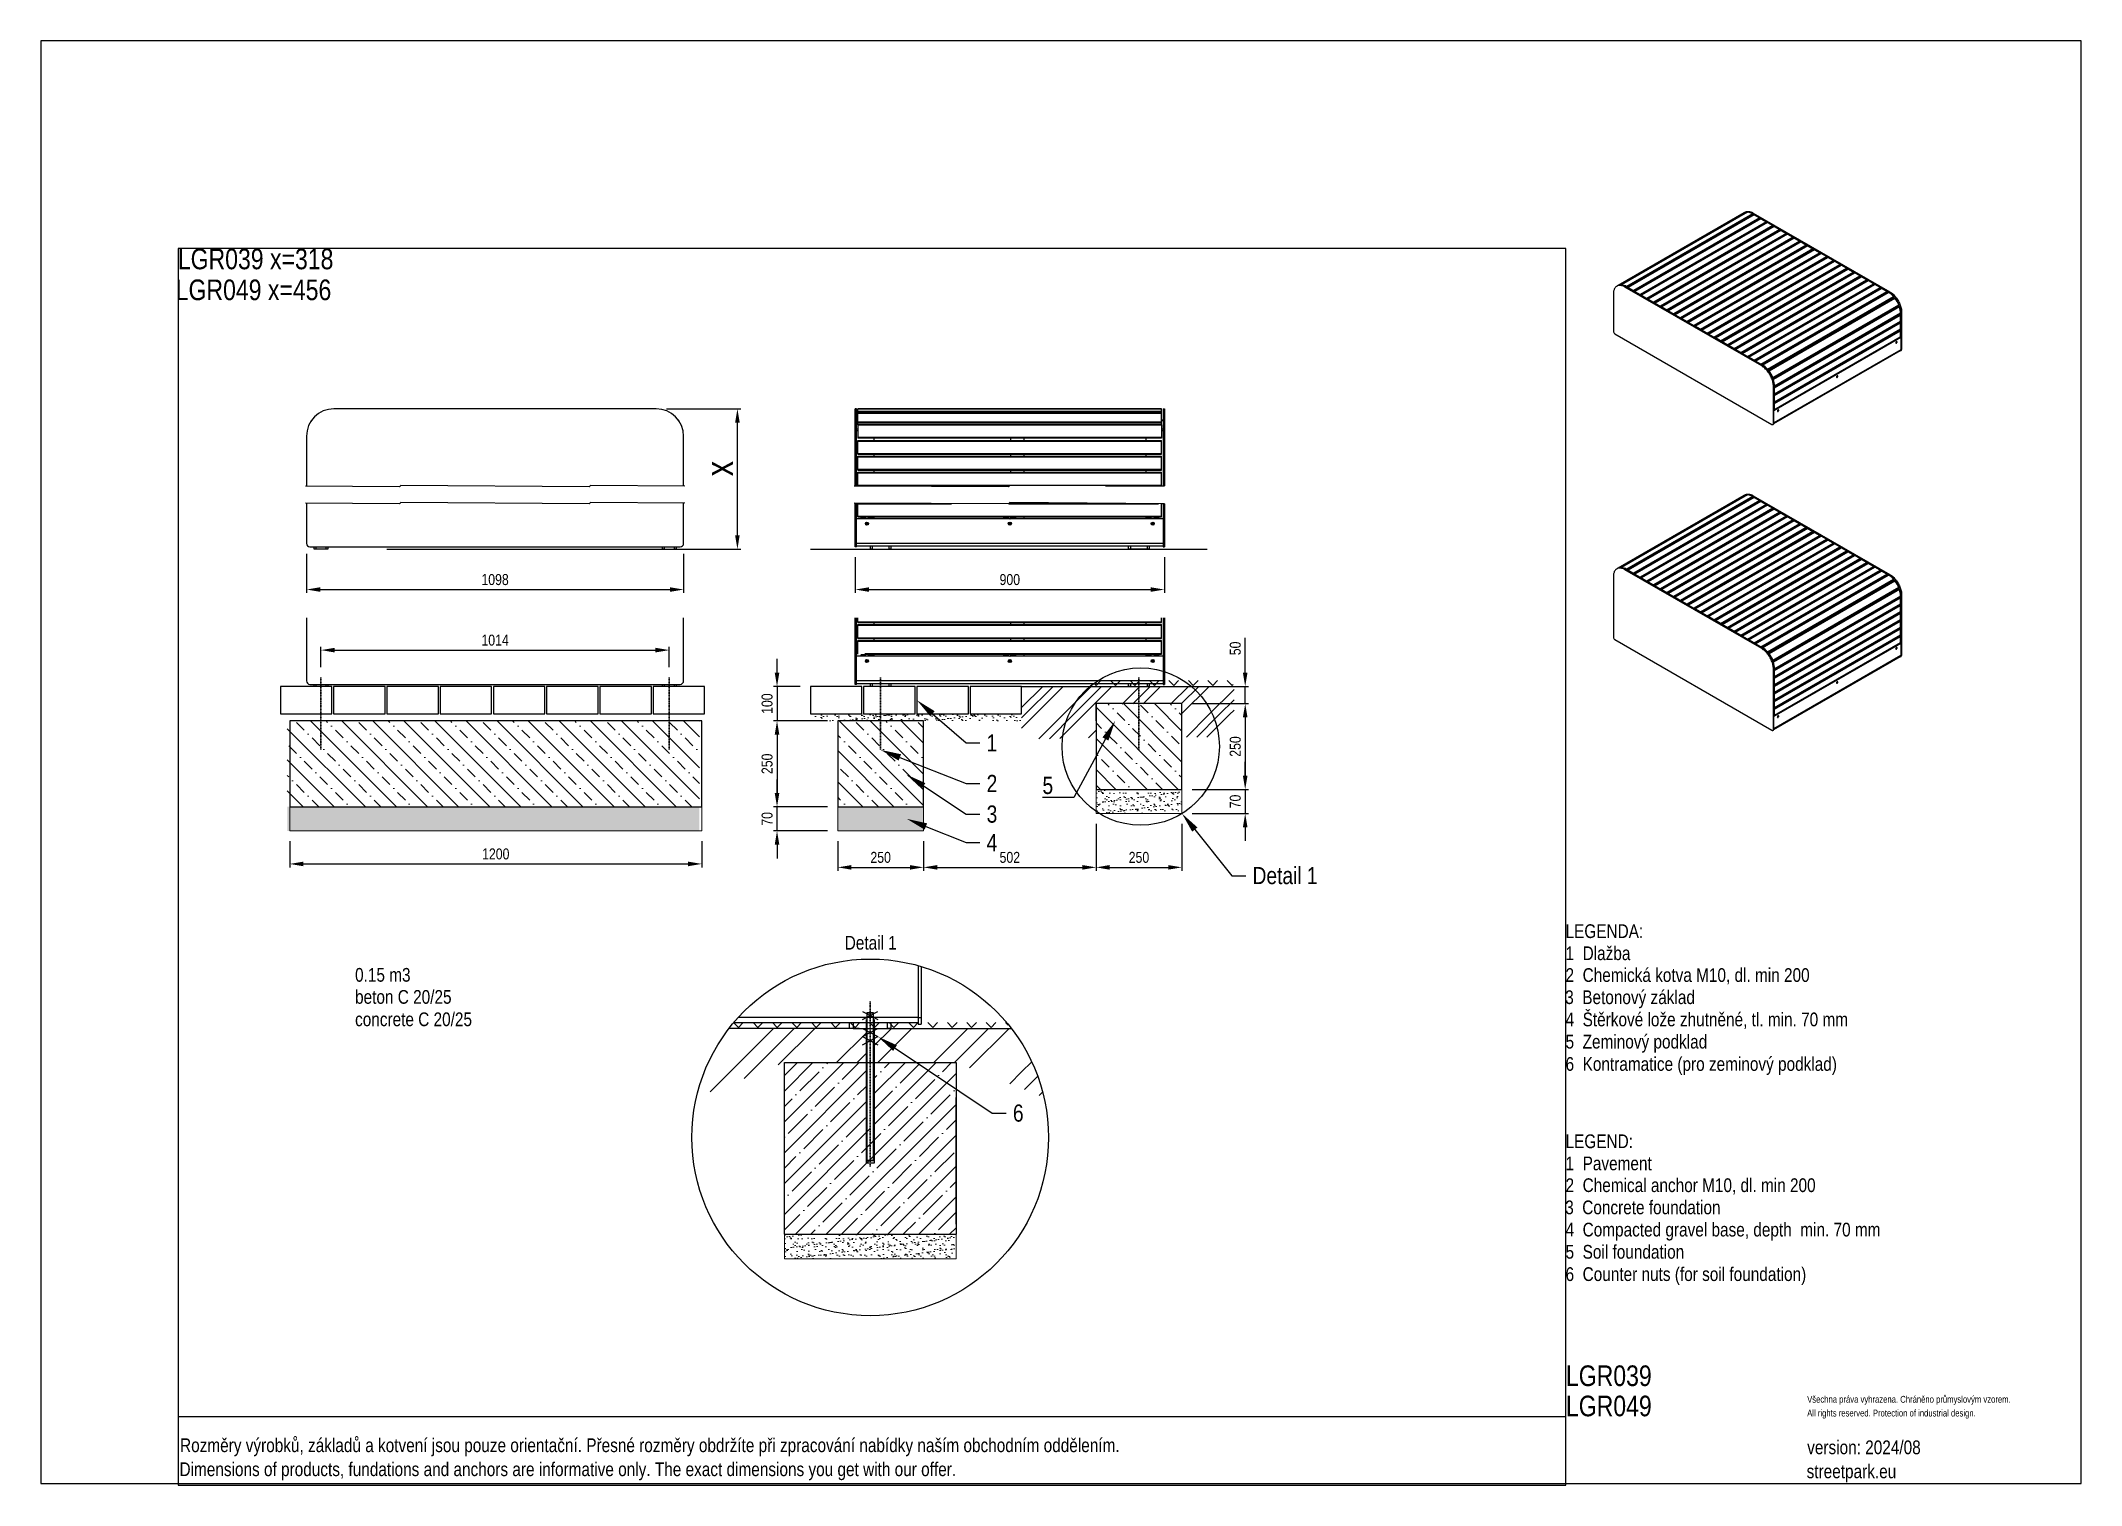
# Model space of a CAD drawing. Header units: millimetres. Extents: x 11004 to 16944, y 3285 to 7490.
import ezdxf
from ezdxf import colors
from ezdxf.entities.mleader import LeaderData, LeaderLine
from ezdxf.lldxf.tags import DXFTag
from ezdxf.math import Vec2, Vec3

# ---------------------------------------------------------------- set-up
doc = ezdxf.new("R2010")
doc.units = ezdxf.units.MM
doc.header["$LTSCALE"] = 0.3
doc.linetypes.add('DashDot', pattern=[15, 9, -3, 0, -3])
doc.layers.add('Nekreslit', color=6, linetype='Continuous', plot=False)
doc.layers.add('SRAFY', color=251, linetype='Continuous', lineweight=13)
doc.styles.add('SEACAD_Arial', font='arial.ttf', dxfattribs={"width": 0.8})
tags = doc.linetypes.add('HIDDEN2', pattern=[4.7625, 3.175, -1.5875]).pattern_tags.tags
tags[6:7] = [DXFTag(74, 4), DXFTag(75, 0), DXFTag(340, '0'), DXFTag(46, 0.0), DXFTag(50, 0.0), DXFTag(44, 0.0), DXFTag(45, 0.0)]
tags[4:5] = [DXFTag(74, 4), DXFTag(75, 0), DXFTag(340, '0'), DXFTag(46, 0.0), DXFTag(50, 0.0), DXFTag(44, 0.0), DXFTag(45, 0.0)]
doc.dimstyles.new('ISO-25', dxfattribs={"dimtxt": 1.6, "dimasz": 2, "dimexe": 0.5, "dimexo": 1.5, "dimtad": 1, "dimdec": 0, "dimtxsty": 'SEACAD_Arial', "dimcen": 2, "dimadec": 0, "dimazin": 0, "dimtfac": 1, "dimtdec": 0, "dimtmove": 0, "dimatfit": 3, "dimfxl": 1, "dimarcsym": 0})

msp = doc.modelspace()

# ---------------------------------------------------------------- texts
at = {"style": 'SEACAD_Arial', "width": 0.8}
for s, height, p in [('LGR049 x=456 ', 60, (11397.2, 6735)), ('LEGENDA:', 40, (15443.3, 4878.1)), ('1  Dlažba', 40, (15443.3, 4813.8)), ('0.15 m3', 40, (11919.3, 4750.9)), ('2  Chemická kotva M10, dl. min 200', 40, (15443.3, 4750.3)), ('beton C 20/25', 40, (11919.3, 4686.7)), ('3  Betonový základ', 40, (15442.2, 4685.8)), ('concrete C 20/25', 40, (11919.3, 4621.5)), ('4  Štěrkové lože zhutněné, tl. min. 70 mm', 40, (15443.3, 4621.1)), ('5  Zeminový podklad', 40, (15443.3, 4556.5)), ('6  Kontramatice (pro zeminový podklad)', 40, (15443.3, 4491.5)), ('LEGEND:', 40, (15443.3, 4266.4)), ('1  Pavement', 40, (15443.3, 4202.1)), ('2  Chemical anchor M10, dl. min 200', 40, (15443.3, 4138.6)), ('3  Concrete foundation', 40, (15442.2, 4074)), ('4  Compacted gravel base, depth  min. 70 mm', 40, (15443.3, 4009.3)), ('5  Soil foundation', 40, (15443.3, 3944.7)), ('6  Counter nuts (for soil foundation)', 40, (15443.3, 3879.7)), ('LGR039  ', 60, (15444.4, 3573.9)), ('LGR049  ', 60, (15444.4, 3485.9)), ('Všechna práva vyhrazena. Chráněno průmyslovým vzorem.', 20, (16146.7, 3525.3)), ('All rights reserved. Protection of industrial design.', 20, (16146.7, 3485.3)), ('Rozměry výrobků, základů a kotvení jsou pouze orientační. Přesné rozměry obdržíte při zpracování nabídky naším obchodním oddělením.', 39.9982, (11409.8, 3381.6)), ('version: 2024/08', 40, (16146.7, 3375.5)), ('Dimensions of products, fundations and anchors are informative only. The exact dimensions you get with our offer.', 39.9982, (11408.2, 3311.7)), ('streetpark.eu', 40, (16145.1, 3305.6))]:
    msp.add_text(s, height=height, dxfattribs=at).set_placement(p)
at = {"insert": (11403.3, 6884.9), "char_height": 60, "width": 880.891, "attachment_point": 1, "style": 'SEACAD_Arial'}
msp.add_mtext('LGR039 x=318', dxfattribs=at)
at = {"insert": (13344.8, 4884.4), "char_height": 40, "attachment_point": 1, "style": 'SEACAD_Arial'}
msp.add_mtext_dynamic_manual_height_columns('Detail 1', width=226.121, gutter_width=200, heights=[0], dxfattribs=at)

# ---------------------------------------------------------------- blocks, each defined once
blk = doc.blocks.new('*D134')
at = {"color": 0, "lineweight": -2, "transparency": 16777216}
for p, q in [((11819.9, 5666.4), (11819.9, 5726.2)), ((11859.9, 5716.2), (12793.9, 5716.2)), ((12833.9, 5666.4), (12833.9, 5726.2))]:
    blk.add_line(p, q, dxfattribs=at)
at = {"color": 0, "transparency": 16777216}
for points in [[(11859.9, 5722.9), (11859.9, 5709.5), (11819.9, 5716.2)], [(12793.9, 5722.9), (12793.9, 5709.5), (12833.9, 5716.2)]]:
    blk.add_solid(points, dxfattribs=at)
at = {"layer": 'Defpoints', "color": 0, "transparency": 16777216}
for p in [(12833.9, 5716.2), (11819.9, 5636.4), (12833.9, 5636.4)]:
    blk.add_point(p, dxfattribs=at)
at = {"color": 0, "transparency": 16777216, "insert": (12326.9, 5745), "char_height": 32, "attachment_point": 5, "style": 'SEACAD_Arial'}
blk.add_mtext('1014', dxfattribs=at)
blk = doc.blocks.new('*D139')
at = {"color": 0, "lineweight": -2, "transparency": 16777216}
for p, q in [((11728.9, 5160.1), (11728.9, 5083.8)), ((12928.9, 5160.1), (12928.9, 5083.8)), ((11768.9, 5093.8), (12888.9, 5093.8))]:
    blk.add_line(p, q, dxfattribs=at)
at = {"color": 0, "transparency": 16777216}
for points in [[(11768.9, 5100.5), (11768.9, 5087.1), (11728.9, 5093.8)], [(12888.9, 5100.5), (12888.9, 5087.1), (12928.9, 5093.8)]]:
    blk.add_solid(points, dxfattribs=at)
at = {"layer": 'Defpoints', "color": 0, "transparency": 16777216}
for p in [(11728.9, 5190.1), (12928.9, 5190.1), (12928.9, 5093.8)]:
    blk.add_point(p, dxfattribs=at)
at = {"color": 0, "transparency": 16777216, "insert": (12328.9, 5122.7), "char_height": 32, "attachment_point": 5, "style": 'SEACAD_Arial'}
blk.add_mtext('1200', dxfattribs=at)
blk = doc.blocks.new('*D135')
at = {"color": 0, "lineweight": -2, "transparency": 16777216}
for p, q in [((11777.9, 5996.6), (11777.9, 5882.5)), ((12875.9, 5996.6), (12875.9, 5882.5)), ((11817.9, 5892.5), (12835.9, 5892.5))]:
    blk.add_line(p, q, dxfattribs=at)
at = {"color": 0, "transparency": 16777216}
for points in [[(11817.9, 5899.2), (11817.9, 5885.9), (11777.9, 5892.5)], [(12835.9, 5899.2), (12835.9, 5885.9), (12875.9, 5892.5)]]:
    blk.add_solid(points, dxfattribs=at)
at = {"layer": 'Defpoints', "color": 0, "transparency": 16777216}
for p in [(11777.9, 6026.6), (12875.9, 6026.6), (12875.9, 5892.5)]:
    blk.add_point(p, dxfattribs=at)
at = {"color": 0, "transparency": 16777216, "insert": (12326.9, 5921.4), "char_height": 32, "attachment_point": 5, "style": 'SEACAD_Arial'}
blk.add_mtext('1098', dxfattribs=at)
blk = doc.blocks.new('*D136')
at = {"color": 0, "lineweight": -2, "transparency": 16777216}
for p, q in [((12825.9, 6418.6), (13042.4, 6418.6)), ((13032.4, 6050.4), (13032.4, 6378.6)), ((12883.9, 6010.4), (13042.4, 6010.4))]:
    blk.add_line(p, q, dxfattribs=at)
at = {"color": 0, "transparency": 16777216}
for points in [[(13025.7, 6378.6), (13039, 6378.6), (13032.4, 6418.6)], [(13025.7, 6050.4), (13039, 6050.4), (13032.4, 6010.4)]]:
    blk.add_solid(points, dxfattribs=at)
at = {"layer": 'Defpoints', "color": 0, "transparency": 16777216}
for p in [(12795.9, 6418.6), (13032.4, 6418.6), (12853.9, 6010.4)]:
    blk.add_point(p, dxfattribs=at)
at = {"color": 0, "transparency": 16777216, "insert": (12979.9, 6244.6), "char_height": 32, "width": 33.283, "attachment_point": 5, "rotation": 90, "style": 'SEACAD_Arial'}
blk.add_mtext('{\\H2.5x;x}', dxfattribs=at)
blk = doc.blocks.new('*D144')
at = {"color": 0, "lineweight": -2, "transparency": 16777216}
for p, q in [((13375.4, 5986.4), (13375.4, 5882.5)), ((14275.4, 5986.4), (14275.4, 5882.5)), ((13415.4, 5892.5), (14235.4, 5892.5))]:
    blk.add_line(p, q, dxfattribs=at)
at = {"color": 0, "transparency": 16777216}
for points in [[(13415.4, 5899.2), (13415.4, 5885.9), (13375.4, 5892.5)], [(14235.4, 5899.2), (14235.4, 5885.9), (14275.4, 5892.5)]]:
    blk.add_solid(points, dxfattribs=at)
at = {"layer": 'Defpoints', "color": 0, "transparency": 16777216}
for p in [(13375.4, 6016.4), (14275.4, 6016.4), (14275.4, 5892.5)]:
    blk.add_point(p, dxfattribs=at)
at = {"color": 0, "transparency": 16777216, "insert": (13825.4, 5921.4), "char_height": 32, "attachment_point": 5, "style": 'SEACAD_Arial'}
blk.add_mtext('900', dxfattribs=at)
blk = doc.blocks.new('*D178')
at = {"color": 0, "lineweight": -2, "transparency": 16777216}
for p, q in [((14405.5, 5560.6), (14520.7, 5560.6)), ((14510.7, 5520.6), (14510.7, 5350.6)), ((14356.4, 5310.6), (14520.7, 5310.6))]:
    blk.add_line(p, q, dxfattribs=at)
at = {"color": 0, "transparency": 16777216}
for points in [[(14504, 5520.6), (14517.3, 5520.6), (14510.7, 5560.6)], [(14504, 5350.6), (14517.3, 5350.6), (14510.7, 5310.6)]]:
    blk.add_solid(points, dxfattribs=at)
at = {"layer": 'Defpoints', "color": 0, "transparency": 16777216}
for p in [(14375.5, 5560.6), (14326.4, 5310.6), (14510.7, 5310.6)]:
    blk.add_point(p, dxfattribs=at)
at = {"color": 0, "transparency": 16777216, "insert": (14481.8, 5435.6), "char_height": 32, "attachment_point": 5, "rotation": 90, "style": 'SEACAD_Arial'}
blk.add_mtext('250', dxfattribs=at)
blk = doc.blocks.new('*D179')
at = {"color": 0, "lineweight": -2, "transparency": 16777216}
for p, q in [((14510.7, 5350.6), (14510.7, 5390.6)), ((14356.4, 5310.6), (14520.7, 5310.6)), ((14510.7, 5310.6), (14510.7, 5240.6)), ((14356.4, 5240.6), (14520.7, 5240.6)), ((14510.7, 5200.6), (14510.7, 5160.6))]:
    blk.add_line(p, q, dxfattribs=at)
at = {"color": 0, "transparency": 16777216}
for points in [[(14504, 5350.6), (14517.3, 5350.6), (14510.7, 5310.6)], [(14504, 5200.6), (14517.3, 5200.6), (14510.7, 5240.6)]]:
    blk.add_solid(points, dxfattribs=at)
at = {"layer": 'Defpoints', "color": 0, "transparency": 16777216}
for p in [(14326.4, 5310.6), (14326.4, 5240.6), (14510.7, 5240.6)]:
    blk.add_point(p, dxfattribs=at)
at = {"color": 0, "transparency": 16777216, "insert": (14481.8, 5275.6), "char_height": 32, "attachment_point": 5, "rotation": 90, "style": 'SEACAD_Arial'}
blk.add_mtext('70', dxfattribs=at)
blk = doc.blocks.new('*D180')
at = {"color": 0, "lineweight": -2, "transparency": 16777216}
for p, q in [((13324.4, 5160.1), (13324.4, 5073.8)), ((13574.4, 5160), (13574.4, 5073.8)), ((13364.4, 5083.8), (13534.4, 5083.8))]:
    blk.add_line(p, q, dxfattribs=at)
at = {"color": 0, "transparency": 16777216}
for points in [[(13364.4, 5090.5), (13364.4, 5077.1), (13324.4, 5083.8)], [(13534.4, 5090.5), (13534.4, 5077.1), (13574.4, 5083.8)]]:
    blk.add_solid(points, dxfattribs=at)
at = {"layer": 'Defpoints', "color": 0, "transparency": 16777216}
for p in [(13324.4, 5190.1), (13574.4, 5190), (13574.4, 5083.8)]:
    blk.add_point(p, dxfattribs=at)
at = {"color": 0, "transparency": 16777216, "insert": (13449.4, 5112.7), "char_height": 32, "attachment_point": 5, "style": 'SEACAD_Arial'}
blk.add_mtext('250', dxfattribs=at)
blk = doc.blocks.new('*D181')
at = {"color": 0, "lineweight": -2, "transparency": 16777216}
for p, q in [((14076.4, 5210.6), (14076.4, 5073.8)), ((14326.4, 5210.6), (14326.4, 5073.8)), ((14116.4, 5083.8), (14286.4, 5083.8))]:
    blk.add_line(p, q, dxfattribs=at)
at = {"color": 0, "transparency": 16777216}
for points in [[(14116.4, 5090.5), (14116.4, 5077.1), (14076.4, 5083.8)], [(14286.4, 5090.5), (14286.4, 5077.1), (14326.4, 5083.8)]]:
    blk.add_solid(points, dxfattribs=at)
at = {"layer": 'Defpoints', "color": 0, "transparency": 16777216}
for p in [(14076.4, 5240.6), (14326.4, 5240.6), (14326.4, 5083.8)]:
    blk.add_point(p, dxfattribs=at)
at = {"color": 0, "transparency": 16777216, "insert": (14201.4, 5112.7), "char_height": 32, "attachment_point": 5, "style": 'SEACAD_Arial'}
blk.add_mtext('250', dxfattribs=at)
blk = doc.blocks.new('*D182')
at = {"color": 0, "lineweight": -2, "transparency": 16777216}
for p, q in [((14076.4, 5210.6), (14076.4, 5073.8)), ((13574.4, 5160), (13574.4, 5073.8)), ((13614.4, 5083.8), (14036.4, 5083.8))]:
    blk.add_line(p, q, dxfattribs=at)
at = {"color": 0, "transparency": 16777216}
for points in [[(13614.4, 5090.5), (13614.4, 5077.1), (13574.4, 5083.8)], [(14036.4, 5090.5), (14036.4, 5077.1), (14076.4, 5083.8)]]:
    blk.add_solid(points, dxfattribs=at)
at = {"layer": 'Defpoints', "color": 0, "transparency": 16777216}
for p in [(14076.4, 5240.6), (13574.4, 5190), (14076.4, 5083.8)]:
    blk.add_point(p, dxfattribs=at)
at = {"color": 0, "transparency": 16777216, "insert": (13825.4, 5112.7), "char_height": 32, "attachment_point": 5, "style": 'SEACAD_Arial'}
blk.add_mtext('502', dxfattribs=at)
blk = doc.blocks.new('*D183')
at = {"color": 0, "lineweight": -2, "transparency": 16777216}
for p, q in [((14510.7, 5650.4), (14510.7, 5752)), ((14429.9, 5610.4), (14520.7, 5610.4)), ((14510.7, 5560.6), (14510.7, 5610.4)), ((14356.4, 5560.6), (14520.7, 5560.6)), ((14510.7, 5520.6), (14510.7, 5480.6))]:
    blk.add_line(p, q, dxfattribs=at)
at = {"color": 0, "transparency": 16777216}
for points in [[(14504, 5650.4), (14517.3, 5650.4), (14510.7, 5610.4)], [(14504, 5520.6), (14517.3, 5520.6), (14510.7, 5560.6)]]:
    blk.add_solid(points, dxfattribs=at)
at = {"layer": 'Defpoints', "color": 0, "transparency": 16777216}
for p in [(14399.9, 5610.4), (14510.7, 5610.4), (14326.4, 5560.6)]:
    blk.add_point(p, dxfattribs=at)
at = {"color": 0, "transparency": 16777216, "insert": (14481.8, 5721.2), "char_height": 32, "attachment_point": 5, "rotation": 90, "style": 'SEACAD_Arial'}
blk.add_mtext('50', dxfattribs=at)
blk = doc.blocks.new('*D184')
at = {"color": 0, "lineweight": -2, "transparency": 16777216}
for p, q in [((13147.7, 5650.4), (13147.7, 5690.4)), ((13214.9, 5610.4), (13137.7, 5610.4)), ((13147.7, 5610.4), (13147.7, 5510.4)), ((13294.4, 5510.4), (13137.7, 5510.4)), ((13147.7, 5470.4), (13147.7, 5430.4))]:
    blk.add_line(p, q, dxfattribs=at)
at = {"color": 0, "transparency": 16777216}
for points in [[(13141.1, 5650.4), (13154.4, 5650.4), (13147.7, 5610.4)], [(13141.1, 5470.4), (13154.4, 5470.4), (13147.7, 5510.4)]]:
    blk.add_solid(points, dxfattribs=at)
at = {"layer": 'Defpoints', "color": 0, "transparency": 16777216}
for p in [(13244.9, 5610.4), (13147.7, 5510.4), (13324.4, 5510.4)]:
    blk.add_point(p, dxfattribs=at)
at = {"color": 0, "transparency": 16777216, "insert": (13118.9, 5560.4), "char_height": 32, "attachment_point": 5, "rotation": 90, "style": 'SEACAD_Arial'}
blk.add_mtext('100', dxfattribs=at)
blk = doc.blocks.new('*D185')
at = {"color": 0, "lineweight": -2, "transparency": 16777216}
for p, q in [((13294.4, 5510.4), (13137.7, 5510.4)), ((13147.7, 5470.4), (13147.7, 5300)), ((13294.4, 5260), (13137.7, 5260))]:
    blk.add_line(p, q, dxfattribs=at)
at = {"color": 0, "transparency": 16777216}
for points in [[(13141.1, 5470.4), (13154.4, 5470.4), (13147.7, 5510.4)], [(13141.1, 5300), (13154.4, 5300), (13147.7, 5260)]]:
    blk.add_solid(points, dxfattribs=at)
at = {"layer": 'Defpoints', "color": 0, "transparency": 16777216}
for p in [(13324.4, 5510.4), (13147.7, 5260), (13324.4, 5260)]:
    blk.add_point(p, dxfattribs=at)
at = {"color": 0, "transparency": 16777216, "insert": (13118.9, 5385.2), "char_height": 32, "attachment_point": 5, "rotation": 90, "style": 'SEACAD_Arial'}
blk.add_mtext('250', dxfattribs=at)
blk = doc.blocks.new('*D186')
at = {"color": 0, "lineweight": -2, "transparency": 16777216}
for p, q in [((13147.7, 5300), (13147.7, 5340)), ((13294.4, 5260), (13137.7, 5260)), ((13147.7, 5190), (13147.7, 5260)), ((13294.4, 5190), (13137.7, 5190)), ((13147.7, 5150), (13147.7, 5110))]:
    blk.add_line(p, q, dxfattribs=at)
at = {"color": 0, "transparency": 16777216}
for points in [[(13141.1, 5300), (13154.4, 5300), (13147.7, 5260)], [(13141.1, 5150), (13154.4, 5150), (13147.7, 5190)]]:
    blk.add_solid(points, dxfattribs=at)
at = {"layer": 'Defpoints', "color": 0, "transparency": 16777216}
for p in [(13147.7, 5260), (13324.4, 5260), (13324.4, 5190)]:
    blk.add_point(p, dxfattribs=at)
at = {"color": 0, "transparency": 16777216, "insert": (13118.9, 5225), "char_height": 32, "attachment_point": 5, "rotation": 90, "style": 'SEACAD_Arial'}
blk.add_mtext('70', dxfattribs=at)

# ---------------------------------------------------------------- dimensions: what is measured, and where the dimension line sits
dim = msp.add_linear_dim(base=(13032.4, 6418.6), p1=(12853.9, 6010.4), p2=(12795.9, 6418.6), angle=90, text='{\\H2.5x;x}', dimstyle='ISO-25')
dim.commit()
dim.dimension.update_dxf_attribs({"geometry": '*D136', "text_midpoint": (13032.4, 6244.6), "dimtype": 160})
for base, p1, p2, picture, middle in [((12875.9, 5892.5), (11777.9, 6026.6), (12875.9, 6026.6), '*D135', (12326.9, 5921.4)), ((14275.4, 5892.5), (13375.4, 6016.4), (14275.4, 6016.4), '*D144', (13825.4, 5921.4))]:
    dim = msp.add_linear_dim(base=base, p1=p1, p2=p2, dimstyle='ISO-25')
    dim.commit()
    dim.dimension.update_dxf_attribs({"geometry": picture, "text_midpoint": middle})
for base, p1, p2, override, picture, middle in [((12833.9, 5716.2), (11819.9, 5636.4), (12833.9, 5636.4), {"dimscale": 0}, '*D134', (12326.9, 5745)), ((14076.4, 5083.8), (13574.4, 5190), (14076.4, 5240.6), {"dimscale": 0, "dimtix": 0, "dimtofl": 1, "dimtmove": 0, "dimatfit": 3}, '*D182', (13825.4, 5112.7)), ((14326.4, 5083.8), (14076.4, 5240.6), (14326.4, 5240.6), {"dimscale": 0, "dimtix": 0, "dimtofl": 1, "dimtmove": 0, "dimatfit": 3}, '*D181', (14201.4, 5112.7)), ((12928.9, 5093.8), (11728.9, 5190.1), (12928.9, 5190.1), {"dimscale": 0, "dimtix": 0, "dimtofl": 1, "dimtmove": 0, "dimatfit": 3}, '*D139', (12328.9, 5122.7)), ((13574.4, 5083.8), (13324.4, 5190.1), (13574.4, 5190), {"dimscale": 0, "dimtix": 0, "dimtofl": 1, "dimtmove": 0, "dimatfit": 3}, '*D180', (13449.4, 5112.7))]:
    dim = msp.add_linear_dim(base=base, p1=p1, p2=p2, dimstyle='ISO-25', override=override)
    dim.commit()
    dim.dimension.update_dxf_attribs({"geometry": picture, "text_midpoint": middle})
for base, p1, p2, picture, middle in [((14510.7, 5610.4), (14326.4, 5560.6), (14399.9, 5610.4), '*D183', (14481.8, 5721.2)), ((13147.7, 5510.4), (13244.9, 5610.4), (13324.4, 5510.4), '*D184', (13118.9, 5560.4)), ((13147.7, 5260), (13324.4, 5190), (13324.4, 5260), '*D186', (13118.9, 5225))]:
    dim = msp.add_linear_dim(base=base, p1=p1, p2=p2, angle=90, dimstyle='ISO-25')
    dim.commit()
    dim.dimension.update_dxf_attribs({"geometry": picture, "text_midpoint": middle})
for base, p1, p2, override, picture, middle in [((14510.7, 5310.6), (14375.5, 5560.6), (14326.4, 5310.6), {"dimscale": 0}, '*D178', (14481.8, 5435.6)), ((14510.7, 5240.6), (14326.4, 5310.6), (14326.4, 5240.6), {"dimscale": 0, "dimtmove": 1}, '*D179', (14481.8, 5275.6))]:
    dim = msp.add_linear_dim(base=base, p1=p1, p2=p2, angle=90, dimstyle='ISO-25', override=override)
    dim.commit()
    dim.dimension.update_dxf_attribs({"geometry": picture, "text_midpoint": middle})
dim = msp.add_linear_dim(base=(13147.7, 5260), p1=(13324.4, 5510.4), p2=(13324.4, 5260), angle=90, dimstyle='ISO-25')
dim.commit()
dim.dimension.update_dxf_attribs({"geometry": '*D185', "text_midpoint": (13147.7, 5385.2), "dimtype": 160})

# ---------------------------------------------------------------- hatches: boundary and pattern name
at = {"layer": 'SRAFY'}
h = msp.add_hatch(dxfattribs=at)
h.set_pattern_fill('GOST_GROUND', color=256, scale=10)
h.set_pattern_definition([(45, (6909.47, 295.79), (141.4214, -9e-15), [200]), (45, (6939.47, 295.79), (141.4214, -9e-15), [200]), (45, (6969.47, 295.79), (141.4214, -9e-15), [200])])
h.paths.add_polyline_path([(14076.4, 5461.5), (13859.9, 5456.6), (13859.9, 5610.4), (14478.2, 5610.4), (14478.2, 5463), (14326.4, 5463), (14326.4, 5560.6), (14076.4, 5558.7)])
h = msp.add_hatch(dxfattribs=at)
h.set_pattern_fill('TERACO', color=256, scale=20)
h.set_pattern_definition([(45, (6609.467, 295.79), (-28.28427, 28.28427), [20, -20]), (135, (6666.035, 295.79), (-28.28427, -28.28427), [20, -20])])
h.paths.add_polyline_path([(14069.9, 5610.4), (14069.9, 5633.5), (14475.3, 5633.5), (14475.3, 5610.5)])
h = msp.add_hatch(dxfattribs=at)
h.set_pattern_fill('AR-SAND', color=256, scale=0.5)
h.set_pattern_definition([(37.5, (6709.467, 295.79), (-0.800016, 24.47066), [0, -19.304, 0, -21.59, 0, -20.6375]), (7.5, (6709.467, 295.79), (22.47616, 35.84126), [0, -10.414, 0, -17.399, 0, -6.6675]), (327.5, (6693.846, 295.79), (39.54962, 0.07186), [0, -6.35, 0, -22.86, 0, -29.845]), (317.5, (6693.846, 295.79), (38.17782, 11.14647), [0, -3.175, 0, -14.986, 0, -17.145])])
h.paths.add_polyline_path([(13244.9, 5530.4), (13244.9, 5510.5), (13275.4, 5510.4), (13395.4, 5510.3), (13395.4, 5530.4)])
h.paths.add_polyline_path([(13859.9, 5510.1), (13859.9, 5530.4), (13395.4, 5530.4), (13395.4, 5510.3), (13525.4, 5510.1)])
h = msp.add_hatch(dxfattribs=at)
h.set_pattern_fill('BETON-PROSTY', color=256, scale=0.8, angle=90)
h.set_pattern_definition([(135, (5358.19, 781.864), (-45.25483, -45.25483), []), (135, (5358.19, 827.12), (-67.88225, -22.6274), [32, -16, 0, -16])])
h.paths.add_polyline_path([(14326.4, 5560.6), (14076.4, 5560.6), (14076.4, 5310.6), (14326.4, 5310.6)])
h = msp.add_hatch(dxfattribs=at)
h.set_pattern_fill('BETON-PROSTY', color=256, scale=0.8, angle=90)
h.set_pattern_definition([(135, (6702.88, 731.35), (-45.25483, -45.25483), []), (135, (6702.88, 776.605), (-67.88225, -22.6274), [32, -16, 0, -16])])
h.paths.add_polyline_path([(12921.9, 5390.5), (12921.9, 5510.1), (11721.9, 5510.1), (11721.9, 5260.1), (12185.9, 5260.1), (12921.9, 5260.1)])
h.paths.add_polyline_path([(13574.4, 5390.5), (13574.4, 5510), (13324.4, 5510.1), (13324.4, 5260.1), (13574.4, 5260.1)])
h = msp.add_hatch(dxfattribs=at)
h.set_pattern_fill('AR-SAND', color=256, scale=0.5)
h.set_pattern_definition([(37.5, (5953.852, 781.862), (-0.800016, 24.47066), [0, -19.304, 0, -21.59, 0, -20.6375]), (7.5, (5953.852, 781.862), (22.47616, 35.84126), [0, -10.414, 0, -17.399, 0, -6.6675]), (327.5, (5938.231, 781.862), (39.54962, 0.07186), [0, -6.35, 0, -22.86, 0, -29.845]), (317.5, (5938.23, 781.862), (38.17782, 11.14647), [0, -3.175, 0, -14.986, 0, -17.145])])
h.paths.add_polyline_path([(14076.4, 5310.6), (14326.4, 5310.6), (14326.4, 5240.6), (14076.4, 5240.6)])
h = msp.add_hatch(dxfattribs=at)
h.set_pattern_fill('AR-SAND', color=256, scale=0.5)
h.set_pattern_definition([(37.5, (6702.88, 731.35), (-0.800016, 24.47066), [0, -19.304, 0, -21.59, 0, -20.6375]), (7.5, (6702.88, 731.35), (22.47616, 35.84126), [0, -10.414, 0, -17.399, 0, -6.6675]), (327.5, (6687.258, 731.35), (39.54962, 0.07186), [0, -6.35, 0, -22.86, 0, -29.845]), (317.5, (6687.26, 731.35), (38.17782, 11.14647), [0, -3.175, 0, -14.986, 0, -17.145])])
h.paths.add_polyline_path([(12921.9, 5190.1), (12921.9, 5260.1), (11721.9, 5260.1), (11721.9, 5190.1)])
h.paths.add_polyline_path([(13574.4, 5190.1), (13574.4, 5260), (13496.7, 5260.1), (13324.4, 5260), (13324.4, 5190)])
h = msp.add_hatch(dxfattribs=at)
h.set_pattern_fill('TERACO', color=256, scale=20)
h.set_pattern_definition([(45, (5172.4, -699.72), (-28.28427, 28.28427), [20, -20]), (135, (5228.97, -699.72), (-28.28427, -28.28427), [20, -20])])
h.paths.add_polyline_path([(13017.2, 4614.9), (13017.2, 4638), (13820.8, 4638), (13820.8, 4614.9)])
h = msp.add_hatch(dxfattribs=at)
h.set_pattern_fill('GOST_GROUND', color=256, scale=20)
h.set_pattern_definition([(45, (5940, 245.79), (282.8427, -2e-14), [400]), (45, (6000, 245.79), (282.8427, -2e-14), [400]), (45, (6060, 245.79), (282.8427, -2e-14), [400])])
edge = h.paths.add_edge_path()
edge.add_line((13409, 4615), (13387, 4615))
edge.add_line((13387, 4615), (13008, 4615))
edge.add_arc((13419, 4297.8), 519.1, 142.33693, 166.98753)
edge.add_line((12913.2, 4414.7), (13169, 4515.7))
edge.add_line((13169, 4515.7), (13409, 4515.7))
edge.add_line((13409, 4515.7), (13409, 4615))
edge = h.paths.add_edge_path()
edge.add_line((13829.9, 4615), (13451, 4615))
edge.add_line((13451, 4615), (13429, 4615))
edge.add_line((13429, 4615), (13429, 4515.7))
edge.add_line((13429, 4515.7), (13669, 4515.7))
edge.add_line((13669, 4515.7), (13924.8, 4414.7))
edge.add_arc((13419, 4297.8), 519.1, 13.01247, 37.66307)
h = msp.add_hatch(dxfattribs=at)
h.set_pattern_fill('ANSI35', color=256, scale=10, angle=0.00001)
h.set_pattern_definition([(45, (5940, 346.8), (-44.9013, 44.90127), []), (45, (5984.9, 346.8), (-44.9013, 44.90127), [79.375, -15.875, 0, -15.875])])
h.paths.add_polyline_path([(13669, 4515.7), (13429, 4515.7), (13429, 4324.7), (13409, 4324.7), (13409, 4515.7), (13169, 4515.7), (13169, 4015.7), (13669, 4015.7)])
h = msp.add_hatch(dxfattribs=at)
h.set_pattern_fill('AR-SAND', color=256, scale=0.5)
h.set_pattern_definition([(37.5, (5046.428, -514.906), (-0.800016, 24.47066), [0, -19.304, 0, -21.59, 0, -20.6375]), (7.5, (5046.428, -514.906), (22.47616, 35.84126), [0, -10.414, 0, -17.399, 0, -6.6675]), (327.5, (5030.807, -514.906), (39.54962, 0.07186), [0, -6.35, 0, -22.86, 0, -29.845]), (317.5, (5030.807, -514.906), (38.17782, 11.14647), [0, -3.175, 0, -14.986, 0, -17.145])])
h.paths.add_polyline_path([(13169, 4013.9), (13669, 4013.9), (13669, 3943.9), (13169, 3943.8)])

# ---------------------------------------------------------------- linework, layer by layer
for p, q in [((15962.3, 6989), (15595.7, 6777.4)), ((15968.3, 6991), (15601.7, 6779.4)), ((15969.4, 6990), (15603.4, 6778.6)), ((15972.3, 6991.1), (15605.7, 6779.5)), ((15972.5, 6991.2), (15606, 6779.6)), ((15987.5, 6985.9), (15621, 6774.3)), ((15988.3, 6984.4), (15621.8, 6772.8)), ((15991.6, 6983.3), (15625.1, 6771.6)), ((15992.2, 6983.2), (15625.7, 6771.6)), ((16007.5, 6974.4), (15640.9, 6762.8)), ((16008.4, 6972.9), (15641.8, 6761.3)), ((16011.2, 6972), (15644.6, 6760.4)), ((16011.8, 6971.9), (15645.2, 6760.3)), ((16027, 6963.1), (15660.5, 6751.5)), ((16027.9, 6961.6), (15661.3, 6750)), ((16030.7, 6960.7), (15664.1, 6749.1)), ((16031.3, 6960.7), (15664.7, 6749)), ((16046.5, 6951.8), (15680, 6740.2)), ((16047.4, 6950.4), (15680.8, 6738.8)), ((15965.7, 6991), (15964, 6990)), ((15969.4, 6990), (15969.6, 6989.6)), ((15988, 6987.6), (15989.7, 6988.6)), ((15988, 6987.6), (16386, 6757.9)), ((15988.3, 6984.4), (15988.3, 6981.3)), ((15989.7, 6988.6), (16387.7, 6758.8)), ((15992.2, 6983.2), (16007.5, 6974.4)), ((16008.4, 6972.9), (16008.4, 6970.4)), ((16011.8, 6971.9), (16027, 6963.1)), ((16027.9, 6961.6), (16027.9, 6959.1)), ((16031.3, 6960.7), (16046.5, 6951.8)), ((16047.4, 6950.4), (16047.4, 6947.8)), ((16050.2, 6949.5), (15683.6, 6737.8)), ((16050.8, 6949.4), (15684.2, 6737.8)), ((16066.1, 6940.6), (15699.5, 6729)), ((16066.9, 6939.1), (15700.3, 6727.5)), ((16069.7, 6938.2), (15703.1, 6726.6)), ((16070.3, 6938.1), (15703.7, 6726.5)), ((16085.6, 6929.3), (15719, 6717.7)), ((16086.4, 6927.8), (15719.9, 6716.2)), ((16089.2, 6926.9), (15722.7, 6715.3)), ((16089.8, 6926.9), (15723.3, 6715.2)), ((16105.1, 6918), (15738.5, 6706.4)), ((16105.9, 6916.6), (15739.4, 6705)), ((16108.7, 6915.7), (15742.2, 6704)), ((16109.3, 6915.6), (15742.8, 6704)), ((16124.6, 6906.8), (15758, 6695.2)), ((16125.5, 6905.3), (15758.9, 6693.7)), ((16128.3, 6904.4), (15761.7, 6692.8)), ((16128.9, 6904.3), (15762.3, 6692.7)), ((16144.1, 6895.5), (15777.6, 6683.9)), ((16145, 6894), (15778.4, 6682.4)), ((16147.8, 6893.1), (15781.2, 6681.5)), ((16148.4, 6893.1), (15781.8, 6681.4)), ((16050.8, 6949.4), (16066.1, 6940.6)), ((16066.9, 6939.1), (16066.9, 6936.6)), ((16070.3, 6938.1), (16085.6, 6929.3)), ((16086.4, 6927.8), (16086.4, 6925.3)), ((16089.8, 6926.9), (16105.1, 6918)), ((16105.9, 6916.6), (16105.9, 6914)), ((16109.3, 6915.6), (16124.6, 6906.8)), ((16125.5, 6905.3), (16125.5, 6902.8)), ((16128.9, 6904.3), (16144.1, 6895.5)), ((16145, 6894), (16145, 6891.5)), ((16148.4, 6893.1), (16163.6, 6884.2)), ((16163.6, 6884.2), (15797.1, 6672.6)), ((16164.5, 6882.8), (15797.9, 6671.2)), ((16167.3, 6881.9), (15800.7, 6670.2)), ((16167.9, 6881.8), (15801.3, 6670.2)), ((16183.2, 6873), (15816.6, 6661.4)), ((16184, 6871.5), (15817.4, 6659.9)), ((16186.8, 6870.6), (15820.3, 6659)), ((15820.9, 6658.9), (16187.4, 6870.5)), ((15836.1, 6650.1), (16202.7, 6861.7)), ((15837, 6648.6), (16203.5, 6860.2)), ((16206.3, 6859.3), (15839.8, 6647.7)), ((15840.4, 6647.6), (16206.9, 6859.3)), ((15855.6, 6638.8), (16222.2, 6850.4)), ((15856.5, 6637.4), (16223.1, 6849)), ((16225.8, 6848), (15859.3, 6636.4)), ((15859.9, 6636.4), (16226.4, 6848)), ((15875.2, 6627.6), (16241.7, 6839.2)), ((15876, 6626.1), (16242.6, 6837.7)), ((16245.4, 6836.8), (15878.8, 6625.2)), ((15879.4, 6625.1), (16246, 6836.7)), ((16164.5, 6882.8), (16164.5, 6880.2)), ((16167.9, 6881.8), (16183.2, 6873)), ((16184, 6871.5), (16184, 6869)), ((16202.7, 6861.7), (16187.4, 6870.5)), ((16203.5, 6857.7), (16203.5, 6860.2)), ((16222.2, 6850.4), (16206.9, 6859.3)), ((16223.1, 6846.4), (16223.1, 6849)), ((16241.7, 6839.2), (16226.4, 6848)), ((16242.6, 6835.2), (16242.6, 6837.7)), ((16261.2, 6827.9), (16246, 6836.7)), ((15594, 6776.4), (15592.4, 6775.4)), ((15618, 6774), (15616.3, 6773)), ((16014.3, 6543.3), (15616.3, 6773)), ((16016, 6544.3), (15618, 6774)), ((15621.8, 6772.8), (15621.8, 6771.9)), ((15894.7, 6616.3), (16261.2, 6827.9)), ((15895.5, 6614.8), (16262.1, 6826.4)), ((16264.9, 6825.5), (15898.3, 6613.9)), ((15898.9, 6613.8), (16265.5, 6825.5)), ((15914.2, 6605), (16280.8, 6816.6)), ((15915, 6603.6), (16281.6, 6815.2)), ((16284.4, 6814.2), (15917.8, 6602.6)), ((15918.4, 6602.6), (16285, 6814.2)), ((15933.7, 6593.8), (16300.3, 6805.4)), ((15934.6, 6592.3), (16301.1, 6803.9)), ((16303.9, 6803), (15937.3, 6591.4)), ((15937.9, 6591.3), (16304.5, 6802.9)), ((15953.2, 6582.5), (16319.8, 6794.1)), ((15954.1, 6581), (16320.6, 6792.6)), ((16323.4, 6791.7), (15956.9, 6580.1)), ((15957.5, 6580), (16324, 6791.7)), ((15972.7, 6571.2), (16339.3, 6782.8)), ((15973.6, 6569.8), (16340.2, 6781.4)), ((16342.9, 6780.4), (15976.4, 6568.8)), ((15977, 6568.8), (16343.5, 6780.4)), ((16262.1, 6823.9), (16262.1, 6826.4)), ((16280.8, 6816.6), (16265.5, 6825.5)), ((16281.6, 6812.6), (16281.6, 6815.2)), ((16300.3, 6805.4), (16285, 6814.2)), ((16301.1, 6801.4), (16301.1, 6803.9)), ((16319.8, 6794.1), (16304.5, 6802.9)), ((16320.6, 6790.1), (16320.6, 6792.6)), ((16339.3, 6782.8), (16324, 6791.7)), ((16340.2, 6778.8), (16340.2, 6781.4)), ((16358.8, 6771.6), (16343.5, 6780.4)), ((15582.4, 6753.4), (15582.4, 6644.7)), ((15624.8, 6770.1), (15624.8, 6771.1)), ((15625.7, 6771.6), (15640.9, 6762.8)), ((15641.8, 6761.3), (15641.8, 6760.3)), ((15644.3, 6758.8), (15644.3, 6759.8)), ((15645.2, 6760.3), (15660.5, 6751.5)), ((15661.3, 6750), (15661.3, 6749)), ((15663.9, 6747.6), (15663.9, 6748.6)), ((15664.7, 6749), (15680, 6740.2)), ((15680.8, 6738.8), (15680.8, 6737.8)), ((15683.4, 6736.3), (15683.4, 6737.3)), ((15684.2, 6737.8), (15699.5, 6729)), ((15700.3, 6727.5), (15700.3, 6726.5)), ((15702.9, 6725), (15702.9, 6726)), ((15703.7, 6726.5), (15719, 6717.7)), ((15719.9, 6716.2), (15719.9, 6715.2)), ((15722.4, 6713.8), (15722.4, 6714.8)), ((15723.3, 6715.2), (15738.5, 6706.4)), ((15992.3, 6560), (16358.8, 6771.6)), ((15993.1, 6558.5), (16359.7, 6770.1)), ((16362.5, 6769.2), (15995.9, 6557.6)), ((15996.5, 6557.5), (16363.1, 6769.1)), ((16011.8, 6548.7), (16378.3, 6760.3)), ((16012.6, 6547.2), (16379.2, 6758.8)), ((16382.5, 6757.6), (16015.9, 6546)), ((16016.5, 6545.9), (16383, 6757.5)), ((16031.5, 6533.9), (16398.1, 6745.5)), ((16031.9, 6532.3), (16398.5, 6743.9)), ((16401.3, 6740.9), (16034.7, 6529.3)), ((16035.8, 6528.8), (16402.3, 6740.4)), ((16046.4, 6509.1), (16413, 6720.7)), ((16046.5, 6510.2), (16413.1, 6721.8)), ((16414.1, 6716.7), (16047.5, 6505.1)), ((16415.3, 6715.6), (16048.7, 6504)), ((16359.7, 6767.6), (16359.7, 6770.1)), ((16378.3, 6760.3), (16363.1, 6769.1)), ((16379.2, 6755.7), (16379.2, 6758.8)), ((16386, 6757.9), (16387.7, 6758.8)), ((16393.9, 6736.7), (16398.5, 6743.9)), ((16405.6, 6716.4), (16414.1, 6716.7)), ((16406.1, 6716.7), (16406.1, 6716.4)), ((15739.4, 6705), (15739.4, 6704)), ((15741.9, 6702.5), (15741.9, 6703.5)), ((15742.8, 6704), (15758, 6695.2)), ((15758.9, 6693.7), (15758.9, 6692.7)), ((15761.4, 6691.2), (15761.4, 6692.2)), ((15762.3, 6692.7), (15777.6, 6683.9)), ((15778.4, 6682.4), (15778.4, 6681.4)), ((15781, 6680), (15781, 6681)), ((15781.8, 6681.4), (15797.1, 6672.6)), ((15797.9, 6671.2), (15797.9, 6670.2)), ((15800.5, 6668.7), (15800.5, 6669.7)), ((15801.3, 6670.2), (15816.6, 6661.4)), ((15817.4, 6659.9), (15817.4, 6658.9)), ((15820, 6658.4), (15820, 6657.4)), ((15836.1, 6650.1), (15820.9, 6658.9)), ((16050.8, 6481), (16417.4, 6692.7)), ((16050.8, 6458.5), (16417.4, 6670.1)), ((16051.4, 6484.4), (16417.9, 6696)), ((16051.4, 6461.4), (16418, 6673)), ((16418.2, 6696.6), (16051.6, 6484.9)), ((16051.6, 6479.6), (16418.2, 6691.2)), ((16051.6, 6461.9), (16418.2, 6673.5)), ((16051.6, 6457), (16418.2, 6668.6)), ((16417.4, 6692.7), (16414.7, 6694.2)), ((16417.4, 6670.1), (16415.2, 6671.4)), ((16418.2, 6673.5), (16418.2, 6691.2)), ((16418.2, 6651), (16418.2, 6668.6)), ((16419.9, 6699.1), (16421.6, 6700.1)), ((16419.9, 6699.1), (16419.9, 6590.3)), ((16421.6, 6700.1), (16421.6, 6591.3)), ((15586.7, 6637.3), (16044, 6373.3)), ((15837, 6647.6), (15837, 6648.6)), ((15839.5, 6647.1), (15839.5, 6646.2)), ((15855.6, 6638.8), (15840.4, 6647.6)), ((15856.5, 6636.4), (15856.5, 6637.4)), ((15859, 6635.9), (15859, 6634.9)), ((15875.2, 6627.6), (15859.9, 6636.4)), ((15876, 6625.1), (15876, 6626.1)), ((15878.6, 6624.6), (15878.6, 6623.6)), ((15894.7, 6616.3), (15879.4, 6625.1)), ((15895.5, 6613.8), (15895.5, 6614.8)), ((15898.1, 6613.4), (15898.1, 6612.4)), ((15914.2, 6605), (15898.9, 6613.8)), ((15915, 6602.6), (15915, 6603.6)), ((15917.6, 6602.1), (15917.6, 6601.1)), ((15933.7, 6593.8), (15918.4, 6602.6)), ((16417.4, 6627), (16049.9, 6414.9)), ((16419.1, 6626), (16049.9, 6412.9)), ((16050.8, 6436), (16417.4, 6647.6)), ((16051.4, 6438.8), (16418, 6650.5)), ((16051.4, 6416.3), (16418, 6627.9)), ((16051.6, 6439.4), (16418.2, 6651)), ((16051.6, 6434.5), (16418.2, 6646.1)), ((16051.6, 6416.9), (16418.2, 6628.5)), ((16380.9, 6606.6), (16380.9, 6606)), ((16383.7, 6607.8), (16383.9, 6607.7)), ((16383.8, 6608.2), (16384.3, 6607.9)), ((16385.1, 6609), (16385.1, 6608.4)), ((16386.5, 6609.8), (16386.5, 6609.2)), ((16387, 6609.5), (16387, 6610.1)), ((16395.6, 6615), (16396.1, 6614.8)), ((16396.1, 6614.8), (16397, 6615.2)), ((16397, 6615.2), (16396.5, 6615.5)), ((16397.3, 6615.6), (16396.9, 6615.8)), ((16397.3, 6615.6), (16396.9, 6615.8)), ((16397.3, 6615.6), (16397.7, 6616.2)), ((16402.3, 6618.9), (16402.3, 6618.3)), ((16403.1, 6618.8), (16403.1, 6619.4)), ((16406.3, 6612.8), (16405.5, 6613.3)), ((16411.8, 6624.3), (16412.3, 6624.1)), ((16412.3, 6624.1), (16413.1, 6624.6)), ((16413.1, 6624.6), (16412.6, 6624.8)), ((16417.4, 6647.6), (16415.2, 6648.8)), ((16419.1, 6626), (16417.4, 6627)), ((16418.2, 6628.5), (16418.2, 6646.1)), ((16419.1, 6626), (16419.1, 6590.7)), ((15934.6, 6591.3), (15934.6, 6592.3)), ((15937.1, 6590.8), (15937.1, 6589.8)), ((15953.2, 6582.5), (15937.9, 6591.3)), ((15954.1, 6580), (15954.1, 6581)), ((15956.6, 6579.6), (15956.6, 6578.6)), ((15972.7, 6571.2), (15957.5, 6580)), ((15973.6, 6568.8), (15973.6, 6569.8)), ((15976.1, 6568.3), (15976.1, 6567.3)), ((15992.3, 6560), (15977, 6568.8)), ((15993.1, 6557.5), (15993.1, 6558.5)), ((15995.6, 6557), (15995.6, 6556)), ((16011.8, 6548.7), (15996.5, 6557.5)), ((16012.6, 6546.2), (16012.6, 6547.2)), ((16016, 6544.3), (16014.3, 6543.3)), ((16015.7, 6545.4), (16015.7, 6544.5)), ((16419.1, 6590.7), (16049.9, 6377.7)), ((16049.9, 6376), (16418.1, 6588.5)), ((16418.7, 6587.6), (16420.4, 6588.5)), ((16419.9, 6590.3), (16421.6, 6591.3)), ((16031.3, 6531.3), (16031.9, 6532.3)), ((16033.8, 6528.3), (16034.1, 6528.5)), ((16034.6, 6529.1), (16033.9, 6528.1)), ((16044.9, 6508.9), (16046.2, 6509)), ((16045.3, 6509), (16045, 6508.8)), ((16046.4, 6505.1), (16047.5, 6505.1)), ((16049.9, 6485.5), (16048.3, 6484.5)), ((16048.3, 6375.8), (16048.3, 6484.5)), ((16049.9, 6376.7), (16049.9, 6485.5)), ((16050.8, 6484.5), (16049.9, 6485)), ((16050.8, 6481), (16049.9, 6481.5)), ((16051.6, 6461.9), (16051.6, 6479.6)), ((16208.7, 6507.1), (16208.7, 6506.5)), ((16214, 6509.9), (16214.2, 6509.7)), ((16214.1, 6510.2), (16214.2, 6510.1)), ((16214.2, 6510.3), (16214.2, 6509.7)), ((16214.8, 6510), (16214.8, 6510.6)), ((16223.4, 6515.6), (16223.9, 6515.3)), ((16223.9, 6515.3), (16224.7, 6515.8)), ((16224.7, 6515.8), (16224.2, 6516.1)), ((16224.3, 6516.1), (16224.4, 6516)), ((16224.9, 6515.9), (16224.7, 6515.8)), ((16225.7, 6516.7), (16225.5, 6516.8)), ((16225.7, 6516.7), (16225.5, 6516.8)), ((16225.7, 6516.7), (16225.7, 6516.9)), ((16230, 6519.4), (16230, 6518.9)), ((16230.9, 6519.4), (16230.9, 6519.9)), ((16234.1, 6513.3), (16233.2, 6513.8)), ((16239.5, 6524.9), (16240, 6524.6)), ((16240, 6524.6), (16240.9, 6525.1)), ((16240.9, 6525.1), (16240.4, 6525.4)), ((12795.9, 6418.6), (11857.9, 6418.6)), ((13379.4, 6418.6), (13375.4, 6418.6)), ((13375.4, 6338.6), (13375.4, 6418.6)), ((13379.4, 6338.6), (13379.4, 6418.6)), ((14267.4, 6418.6), (13383.4, 6418.6)), ((13383.4, 6411.6), (13383.4, 6418.6)), ((13383.4, 6418.6), (13383.4, 6418.6)), ((13383.4, 6418.6), (14267.4, 6418.6)), ((14267.4, 6411.6), (14267.4, 6418.6)), ((14267.4, 6418.6), (14267.4, 6418.6)), ((14271.4, 6418.6), (14275.4, 6418.6)), ((14271.4, 6418.6), (14271.4, 6338.6)), ((14275.4, 6418.6), (14275.4, 6338.6)), ((16049.9, 6461.9), (16050.8, 6461.4)), ((16050.8, 6458.5), (16049.9, 6459)), ((16049.9, 6439.4), (16050.8, 6438.9)), ((16050.8, 6436), (16049.9, 6436.5)), ((16049.9, 6416.9), (16050.8, 6416.4)), ((16049.9, 6416.9), (16051.6, 6415.9)), ((16051.6, 6439.4), (16051.6, 6457)), ((16051.6, 6416.9), (16051.6, 6434.5)), ((16051.6, 6415.9), (16052.5, 6416.4)), ((16052.5, 6416.4), (16052, 6416.7)), ((16052.3, 6416.8), (16052.8, 6416.8)), ((16052.8, 6416.8), (16052.5, 6416.9)), ((16052.8, 6416.8), (16052.5, 6416.9)), ((16052.7, 6416.5), (16052.5, 6416.4)), ((16057.8, 6420), (16057.8, 6419.4)), ((16058.6, 6419.9), (16058.6, 6420.5)), ((16067.3, 6425.5), (16067.8, 6425.2)), ((16067.8, 6425.2), (16068.6, 6425.7)), ((16068.6, 6425.7), (16068.1, 6426)), ((11789.8, 6380.6), (11790, 6380.9)), ((12864, 6380.6), (12863.8, 6380.9)), ((13379.4, 6386.6), (13383.4, 6386.6)), ((13379.4, 6384.2), (13383.4, 6384.2)), ((13379.4, 6360.8), (13383.4, 6360.8)), ((13383.4, 6408.9), (13383.4, 6411.6)), ((13383.4, 6411.6), (14267.4, 6411.6)), ((13383.4, 6406.6), (13383.4, 6408.9)), ((13383.4, 6408.9), (14267.4, 6408.9)), ((14267.4, 6406.6), (13383.4, 6406.6)), ((13383.4, 6406.3), (13383.4, 6406.6)), ((13383.4, 6380.9), (13383.4, 6406.3)), ((13383.4, 6406.3), (14267.4, 6406.3)), ((13383.4, 6378.1), (13383.4, 6380.9)), ((13383.4, 6380.9), (14267.4, 6380.9)), ((13383.4, 6372), (13383.4, 6378.1)), ((13383.4, 6378.1), (14267.4, 6378.1)), ((14267.4, 6372), (13383.4, 6372)), ((13383.4, 6372), (13383.4, 6370.8)), ((13383.4, 6370.8), (13383.4, 6335.4)), ((14267.4, 6370.8), (13383.4, 6370.8)), ((14267.4, 6408.9), (14267.4, 6411.6)), ((14267.4, 6406.6), (14267.4, 6408.9)), ((14267.4, 6406.3), (14267.4, 6406.6)), ((14267.4, 6380.9), (14267.4, 6406.3)), ((14267.4, 6386.6), (14271.4, 6386.6)), ((14267.4, 6384.2), (14271.4, 6384.2)), ((14267.4, 6378.1), (14267.4, 6380.9)), ((14267.4, 6372), (14267.4, 6378.1)), ((14267.4, 6372), (14267.4, 6370.8)), ((14267.4, 6370.8), (14267.4, 6335.4)), ((14267.4, 6360.8), (14271.4, 6360.8)), ((16047, 6373), (16048.7, 6374)), ((16049.9, 6376.7), (16048.3, 6375.8)), ((16061.8, 6413.9), (16061, 6414.4)), ((11777.9, 6338.6), (11777.9, 6193.7)), ((12875.9, 6193.7), (12875.9, 6338.6)), ((13375.4, 6193.7), (13375.4, 6338.6)), ((13379.4, 6338.6), (13375.4, 6338.6)), ((13379.4, 6355.2), (13383.4, 6355.2)), ((13379.4, 6193.7), (13379.4, 6338.6)), ((13383.4, 6335.4), (13383.4, 6333.5)), ((14267.4, 6335.4), (13383.4, 6335.4)), ((14267.4, 6333.5), (13383.4, 6333.5)), ((13383.4, 6326.5), (14267.4, 6326.5)), ((13383.4, 6324.5), (13383.4, 6326.5)), ((13383.4, 6288.5), (13383.4, 6324.5)), ((13383.4, 6324.5), (14267.4, 6324.5)), ((13429.4, 6333.5), (13429.4, 6326.5)), ((13827.4, 6333.5), (13827.4, 6326.5)), ((13867.4, 6326.5), (13867.4, 6333.5)), ((14221.4, 6333.5), (14221.4, 6326.5)), ((14267.4, 6355.2), (14271.4, 6355.2)), ((14267.4, 6335.4), (14267.4, 6333.5)), ((14267.4, 6324.5), (14267.4, 6326.5)), ((14267.4, 6288.5), (14267.4, 6324.5)), ((14271.4, 6338.6), (14271.4, 6194.5)), ((14271.4, 6338.6), (14275.4, 6338.6)), ((14275.4, 6338.6), (14275.4, 6194.5)), ((13383.4, 6286.5), (13383.4, 6288.5)), ((13383.4, 6288.5), (14267.4, 6288.5)), ((13383.4, 6286.5), (14267.4, 6286.5)), ((13383.4, 6280.5), (14267.4, 6280.5)), ((13383.4, 6278.5), (13383.4, 6280.5)), ((13383.4, 6242.5), (13383.4, 6278.5)), ((13383.4, 6278.5), (14267.4, 6278.5)), ((13383.4, 6240.5), (13383.4, 6242.5)), ((13383.4, 6242.5), (14267.4, 6242.5)), ((13383.4, 6240.5), (14267.4, 6240.5)), ((13429.4, 6286.5), (13429.4, 6280.5)), ((13429.4, 6240.5), (13429.4, 6234.5)), ((13827.4, 6286.5), (13827.4, 6280.5)), ((13827.4, 6240.5), (13827.4, 6234.5)), ((13867.4, 6280.5), (13867.4, 6286.5)), ((13867.4, 6234.5), (13867.4, 6240.5)), ((14221.4, 6286.5), (14221.4, 6280.5)), ((14221.4, 6240.5), (14221.4, 6234.5)), ((14267.4, 6286.5), (14267.4, 6288.5)), ((14267.4, 6278.5), (14267.4, 6280.5)), ((14267.4, 6242.5), (14267.4, 6278.5)), ((14267.4, 6240.5), (14267.4, 6242.5)), ((12048.9, 6191.7), (11774.9, 6193.7)), ((12052.9, 6195.7), (12048.9, 6191.7)), ((12600.9, 6191.7), (12052.9, 6195.7)), ((12604.9, 6195.7), (12600.9, 6191.7)), ((12878.9, 6193.7), (12604.9, 6195.7)), ((13821.9, 6191.7), (13372.4, 6193.7)), ((13383.4, 6234.5), (14267.4, 6234.5)), ((13383.4, 6232.5), (13383.4, 6234.5)), ((13383.4, 6196.5), (13383.4, 6232.5)), ((13383.4, 6232.5), (14267.4, 6232.5)), ((13383.4, 6194.5), (13383.4, 6196.5)), ((13383.4, 6196.5), (14267.4, 6196.5)), ((13383.4, 6194.5), (13824.7, 6194.5)), ((13429.4, 6194.5), (13429.4, 6193.5)), ((13825.9, 6195.7), (13821.9, 6191.7)), ((14104.1, 6194.5), (13825.9, 6195.7)), ((14104.1, 6194.5), (14275.4, 6194.5)), ((14107.1, 6194.5), (14267.4, 6194.5)), ((14221.4, 6194.5), (14221.4, 6194)), ((14267.4, 6232.5), (14267.4, 6234.5)), ((14267.4, 6196.5), (14267.4, 6232.5)), ((14267.4, 6194.5), (14267.4, 6196.5)), ((12048.9, 6141.7), (11774.9, 6143.7)), ((11777.9, 6143.7), (11777.9, 6026.6)), ((12052.9, 6145.7), (12048.9, 6141.7)), ((12600.9, 6141.7), (12052.9, 6145.7)), ((12604.9, 6145.7), (12600.9, 6141.7)), ((12878.9, 6143.7), (12604.9, 6145.7)), ((12875.9, 6026.6), (12875.9, 6143.7)), ((13821.9, 6141.7), (13372.4, 6143.7)), ((13375.4, 6026.6), (13375.4, 6143.7)), ((13379.4, 6026.6), (13379.4, 6143.7)), ((13383.4, 6142.4), (13383.4, 6143.7)), ((13383.4, 6106.4), (13383.4, 6142.4)), ((13383.4, 6142.4), (13655.7, 6142.4)), ((13825.9, 6145.7), (13821.9, 6141.7)), ((13822.6, 6142.4), (14258.7, 6142.4)), ((13824.6, 6144.4), (14109.2, 6143.6)), ((14275.4, 6142.4), (13825.9, 6145.7)), ((13827.4, 6145), (13827.4, 6144.4)), ((13867.4, 6144.4), (13867.4, 6144.9)), ((14267.4, 6142.4), (14267.4, 6142.4)), ((14267.4, 6106.4), (14267.4, 6142.4)), ((14275.4, 6142.4), (14267.4, 6142.4)), ((14271.4, 6142.4), (14271.4, 6026.6)), ((14275.4, 6142.4), (14275.4, 6026.6)), ((15962.3, 6166.2), (15595.7, 5954.5)), ((15968.3, 6168.2), (15601.7, 5956.6)), ((15969.4, 6167.1), (15603.4, 5955.8)), ((15972.3, 6168.3), (15605.7, 5956.7)), ((15972.5, 6168.4), (15606, 5956.8)), ((15987.5, 6163.1), (15621, 5951.4)), ((15988.3, 6161.6), (15621.8, 5950)), ((15991.6, 6160.4), (15625.1, 5948.8)), ((15992.2, 6160.4), (15625.7, 5948.8)), ((16007.5, 6151.6), (15640.9, 5939.9)), ((16008.4, 6150.1), (15641.8, 5938.5)), ((16011.2, 6149.2), (15644.6, 5937.6)), ((16011.8, 6149.1), (15645.2, 5937.5)), ((16027, 6140.3), (15660.5, 5928.7)), ((16027.9, 6138.8), (15661.3, 5927.2)), ((16030.7, 6137.9), (15664.1, 5926.3)), ((16031.3, 6137.8), (15664.7, 5926.2)), ((16046.5, 6129), (15680, 5917.4)), ((16047.4, 6127.6), (15680.8, 5915.9)), ((16050.2, 6126.6), (15683.6, 5915)), ((16050.8, 6126.6), (15684.2, 5915)), ((15965.7, 6168.1), (15964, 6167.2)), ((15969.4, 6167.1), (15969.6, 6166.8)), ((15988, 6164.8), (15989.7, 6165.8)), ((15988, 6164.8), (16386, 5935)), ((15988.3, 6161.6), (15988.3, 6158.5)), ((15989.7, 6165.8), (16387.7, 5936)), ((15992.2, 6160.4), (16007.5, 6151.6)), ((16008.4, 6150.1), (16008.4, 6147.6)), ((16011.8, 6149.1), (16027, 6140.3)), ((16027.9, 6138.8), (16027.9, 6136.3)), ((16031.3, 6137.8), (16046.5, 6129)), ((16047.4, 6127.6), (16047.4, 6125)), ((16050.8, 6126.6), (16066.1, 6117.8)), ((14271.4, 6098.4), (13379.4, 6098.4)), ((13383.4, 6104.4), (13383.4, 6106.4)), ((13383.4, 6106.4), (14267.4, 6106.4)), ((13383.4, 6104.4), (14267.4, 6104.4)), ((13392.4, 6103), (13404.4, 6103)), ((13392.4, 6103), (13392.4, 6102)), ((13392.4, 6102), (13404.4, 6102)), ((13392.4, 6098.4), (13392.4, 6102)), ((13404.4, 6103), (13404.4, 6102)), ((13404.4, 6102), (13404.4, 6098.4)), ((13414.4, 6103), (13414.4, 6102)), ((13414.4, 6103), (13426.4, 6103)), ((13414.4, 6102), (13426.4, 6102)), ((13414.4, 6098.4), (13414.4, 6102)), ((13426.4, 6103), (13426.4, 6102)), ((13426.4, 6102), (13426.4, 6098.4)), ((13429.4, 6104.4), (13429.4, 6098.4)), ((13808.4, 6103), (13820.4, 6103)), ((13808.4, 6103), (13808.4, 6102)), ((13808.4, 6102), (13820.4, 6102)), ((13808.4, 6098.4), (13808.4, 6102)), ((13820.4, 6103), (13820.4, 6102)), ((13820.4, 6102), (13820.4, 6098.4)), ((13827.4, 6104.4), (13827.4, 6100.4)), ((13830.4, 6103), (13842.4, 6103)), ((13830.4, 6103), (13830.4, 6102)), ((13830.4, 6102), (13842.4, 6102)), ((13830.4, 6098.4), (13830.4, 6102)), ((13842.4, 6103), (13842.4, 6102)), ((13842.4, 6102), (13842.4, 6098.4)), ((13867.4, 6098.4), (13867.4, 6104.4)), ((14221.4, 6104.4), (14221.4, 6098.4)), ((14224.4, 6103), (14236.4, 6103)), ((14224.4, 6103), (14224.4, 6102)), ((14224.4, 6102), (14236.4, 6102)), ((14224.4, 6098.4), (14224.4, 6102)), ((14236.4, 6103), (14236.4, 6102)), ((14236.4, 6102), (14236.4, 6098.4)), ((14246.4, 6103), (14246.4, 6102)), ((14246.4, 6103), (14258.4, 6103)), ((14246.4, 6102), (14258.4, 6102)), ((14246.4, 6098.4), (14246.4, 6102)), ((14258.4, 6103), (14258.4, 6102)), ((14258.4, 6102), (14258.4, 6098.4)), ((14267.4, 6104.4), (14267.4, 6106.4)), ((16066.1, 6117.8), (15699.5, 5906.1)), ((16066.9, 6116.3), (15700.3, 5904.7)), ((16069.7, 6115.4), (15703.1, 5903.8)), ((16070.3, 6115.3), (15703.7, 5903.7)), ((16085.6, 6106.5), (15719, 5894.9)), ((16086.4, 6105), (15719.9, 5893.4)), ((16089.2, 6104.1), (15722.7, 5892.5)), ((16089.8, 6104), (15723.3, 5892.4)), ((16105.1, 6095.2), (15738.5, 5883.6)), ((16105.9, 6093.8), (15739.4, 5882.1)), ((16108.7, 6092.8), (15742.2, 5881.2)), ((16109.3, 6092.8), (15742.8, 5881.2)), ((16124.6, 6084), (15758, 5872.3)), ((16125.5, 6082.5), (15758.9, 5870.9)), ((16128.3, 6081.6), (15761.7, 5870)), ((16128.9, 6081.5), (15762.3, 5869.9)), ((16144.1, 6072.7), (15777.6, 5861.1)), ((16145, 6071.2), (15778.4, 5859.6)), ((16147.8, 6070.3), (15781.2, 5858.7)), ((16148.4, 6070.2), (15781.8, 5858.6)), ((16163.6, 6061.4), (15797.1, 5849.8)), ((16164.5, 6060), (15797.9, 5848.3)), ((16167.3, 6059), (15800.7, 5847.4)), ((16167.9, 6059), (15801.3, 5847.4)), ((16066.9, 6116.3), (16066.9, 6113.8)), ((16070.3, 6115.3), (16085.6, 6106.5)), ((16086.4, 6105), (16086.4, 6102.5)), ((16089.8, 6104), (16105.1, 6095.2)), ((16105.9, 6093.8), (16105.9, 6091.2)), ((16109.3, 6092.8), (16124.6, 6084)), ((16125.5, 6082.5), (16125.5, 6080)), ((16128.9, 6081.5), (16144.1, 6072.7)), ((16145, 6071.2), (16145, 6068.7)), ((16148.4, 6070.2), (16163.6, 6061.4)), ((16164.5, 6060), (16164.5, 6057.4)), ((16167.9, 6059), (16183.2, 6050.2)), ((11787.9, 6016.6), (12865.9, 6016.6)), ((11799.9, 6010.4), (11799.9, 6016.6)), ((11804.9, 6010.4), (11799.9, 6010.4)), ((11804.9, 6016.6), (11804.9, 6010.4)), ((11834.9, 6010.4), (11804.9, 6010.4)), ((11834.9, 6010.4), (11834.9, 6016.6)), ((11839.9, 6010.4), (11834.9, 6010.4)), ((11839.9, 6016.6), (11839.9, 6010.4)), ((12813.9, 6010.4), (12813.9, 6016.6)), ((12818.9, 6010.4), (12813.9, 6010.4)), ((12818.9, 6016.6), (12818.9, 6010.4)), ((12818.9, 6010.4), (12848.9, 6010.4)), ((12848.9, 6010.4), (12848.9, 6016.6)), ((12853.9, 6010.4), (12848.9, 6010.4)), ((12853.9, 6016.6), (12853.9, 6010.4)), ((13375.4, 6016.6), (13375.4, 6026.6)), ((13379.4, 6026.6), (13375.4, 6026.6)), ((13379.4, 6016.6), (13375.4, 6016.6)), ((13379.4, 6016.6), (13379.4, 6026.6)), ((14271.4, 6026.4), (13379.4, 6026.4)), ((14271.4, 6018.4), (13379.4, 6018.4)), ((13419.4, 6010.4), (13419.4, 6018.4)), ((13424.4, 6010.4), (13419.4, 6010.4)), ((13424.4, 6018.4), (13424.4, 6010.4)), ((13424.4, 6010.4), (13474.4, 6010.4)), ((13474.4, 6010.4), (13474.4, 6018.4)), ((13479.4, 6010.4), (13474.4, 6010.4)), ((13479.4, 6018.4), (13479.4, 6010.4)), ((14171.4, 6010.4), (14171.4, 6018.4)), ((14176.4, 6010.4), (14171.4, 6010.4)), ((14176.4, 6018.4), (14176.4, 6010.4)), ((14226.4, 6010.4), (14176.4, 6010.4)), ((14226.4, 6010.4), (14226.4, 6018.4)), ((14231.4, 6010.4), (14226.4, 6010.4)), ((14231.4, 6018.4), (14231.4, 6010.4)), ((14271.4, 6026.6), (14271.4, 6016.6)), ((14271.4, 6026.6), (14275.4, 6026.6)), ((14271.4, 6016.6), (14275.4, 6016.6)), ((14275.4, 6026.6), (14275.4, 6016.6)), ((16183.2, 6050.2), (15816.6, 5838.5)), ((16184, 6048.7), (15817.4, 5837.1)), ((16186.8, 6047.8), (15820.3, 5836.2)), ((15820.9, 5836.1), (16187.4, 6047.7)), ((15836.1, 5827.3), (16202.7, 6038.9)), ((15837, 5825.8), (16203.5, 6037.4)), ((16206.3, 6036.5), (15839.8, 5824.9)), ((15840.4, 5824.8), (16206.9, 6036.4)), ((15855.6, 5816), (16222.2, 6027.6)), ((15856.5, 5814.5), (16223.1, 6026.2)), ((16225.8, 6025.2), (15859.3, 5813.6)), ((15859.9, 5813.6), (16226.4, 6025.2)), ((15875.2, 5804.7), (16241.7, 6016.4)), ((15876, 5803.3), (16242.6, 6014.9)), ((16245.4, 6014), (15878.8, 5802.4)), ((15879.4, 5802.3), (16246, 6013.9)), ((15894.7, 5793.5), (16261.2, 6005.1)), ((15895.5, 5792), (16262.1, 6003.6)), ((16264.9, 6002.7), (15898.3, 5791.1)), ((15898.9, 5791), (16265.5, 6002.6)), ((16184, 6048.7), (16184, 6046.1)), ((16202.7, 6038.9), (16187.4, 6047.7)), ((16203.5, 6034.9), (16203.5, 6037.4)), ((16222.2, 6027.6), (16206.9, 6036.4)), ((16223.1, 6023.6), (16223.1, 6026.2)), ((16241.7, 6016.4), (16226.4, 6025.2)), ((16242.6, 6012.4), (16242.6, 6014.9)), ((16261.2, 6005.1), (16246, 6013.9)), ((16262.1, 6001.1), (16262.1, 6003.6)), ((16280.8, 5993.8), (16265.5, 6002.6)), ((15594, 5953.6), (15592.4, 5952.6)), ((15618, 5951.2), (15616.3, 5950.2)), ((16014.3, 5720.5), (15616.3, 5950.2)), ((16016, 5721.5), (15618, 5951.2)), ((15621.8, 5950), (15621.8, 5949.1)), ((15624.8, 5947.3), (15624.8, 5948.3)), ((15625.7, 5948.8), (15640.9, 5939.9)), ((15914.2, 5782.2), (16280.8, 5993.8)), ((15915, 5780.7), (16281.6, 5992.4)), ((16284.4, 5991.4), (15917.8, 5779.8)), ((15918.4, 5779.8), (16285, 5991.4)), ((15933.7, 5770.9), (16300.3, 5982.6)), ((15934.6, 5769.5), (16301.1, 5981.1)), ((16303.9, 5980.2), (15937.3, 5768.6)), ((15937.9, 5768.5), (16304.5, 5980.1)), ((15953.2, 5759.7), (16319.8, 5971.3)), ((15954.1, 5758.2), (16320.6, 5969.8)), ((16323.4, 5968.9), (15956.9, 5757.3)), ((15957.5, 5757.2), (16324, 5968.8)), ((15972.7, 5748.4), (16339.3, 5960)), ((15973.6, 5746.9), (16340.2, 5958.6)), ((16342.9, 5957.6), (15976.4, 5746)), ((15977, 5746), (16343.5, 5957.6)), ((15992.3, 5737.1), (16358.8, 5948.8)), ((15993.1, 5735.7), (16359.7, 5947.3)), ((16362.5, 5946.4), (15995.9, 5734.8)), ((15996.5, 5734.7), (16363.1, 5946.3)), ((16281.6, 5989.8), (16281.6, 5992.4)), ((16300.3, 5982.6), (16285, 5991.4)), ((16301.1, 5978.6), (16301.1, 5981.1)), ((16319.8, 5971.3), (16304.5, 5980.1)), ((16320.6, 5967.3), (16320.6, 5969.8)), ((16339.3, 5960), (16324, 5968.8)), ((16340.2, 5956), (16340.2, 5958.6)), ((16358.8, 5948.8), (16343.5, 5957.6)), ((16359.7, 5944.8), (16359.7, 5947.3)), ((16378.3, 5937.5), (16363.1, 5946.3)), ((15582.4, 5930.6), (15582.4, 5754.3)), ((15641.8, 5938.5), (15641.8, 5937.5)), ((15644.3, 5936), (15644.3, 5937)), ((15645.2, 5937.5), (15660.5, 5928.7)), ((15661.3, 5927.2), (15661.3, 5926.2)), ((15663.9, 5924.8), (15663.9, 5925.7)), ((15664.7, 5926.2), (15680, 5917.4)), ((15680.8, 5915.9), (15680.8, 5915)), ((15683.4, 5913.5), (15683.4, 5914.5)), ((15684.2, 5915), (15699.5, 5906.1)), ((15700.3, 5904.7), (15700.3, 5903.7)), ((15702.9, 5902.2), (15702.9, 5903.2)), ((15703.7, 5903.7), (15719, 5894.9)), ((15719.9, 5893.4), (15719.9, 5892.4)), ((15722.4, 5891), (15722.4, 5891.9)), ((15723.3, 5892.4), (15738.5, 5883.6)), ((15739.4, 5882.1), (15739.4, 5881.2)), ((15741.9, 5879.7), (15741.9, 5880.7)), ((15742.8, 5881.2), (15758, 5872.3)), ((16011.8, 5725.9), (16378.3, 5937.5)), ((16012.6, 5724.4), (16379.2, 5936)), ((16382.5, 5934.8), (16015.9, 5723.2)), ((16016.5, 5723.1), (16383, 5934.7)), ((16031.5, 5711.1), (16398.1, 5922.7)), ((16031.9, 5709.5), (16398.5, 5921.1)), ((16401.3, 5918.1), (16034.7, 5706.5)), ((16035.8, 5706), (16402.3, 5917.6)), ((16046.4, 5686.2), (16413, 5897.8)), ((16046.5, 5687.4), (16413.1, 5899)), ((16414.1, 5893.9), (16047.5, 5682.3)), ((16415.3, 5892.8), (16048.7, 5681.1)), ((16379.2, 5932.9), (16379.2, 5936)), ((16386, 5935), (16387.7, 5936)), ((16393.9, 5913.8), (16398.5, 5921.1)), ((16405.6, 5893.6), (16414.1, 5893.9)), ((16406.1, 5893.9), (16406.1, 5893.6)), ((15758.9, 5870.9), (15758.9, 5869.9)), ((15761.4, 5868.4), (15761.4, 5869.4)), ((15762.3, 5869.9), (15777.6, 5861.1)), ((15778.4, 5859.6), (15778.4, 5858.6)), ((15781, 5857.2), (15781, 5858.1)), ((15781.8, 5858.6), (15797.1, 5849.8)), ((15797.9, 5848.3), (15797.9, 5847.4)), ((15800.5, 5845.9), (15800.5, 5846.9)), ((15801.3, 5847.4), (15816.6, 5838.5)), ((15817.4, 5837.1), (15817.4, 5836.1)), ((15820, 5835.6), (15820, 5834.6)), ((15836.1, 5827.3), (15820.9, 5836.1)), ((15837, 5824.8), (15837, 5825.8)), ((15839.5, 5824.3), (15839.5, 5823.4)), ((15855.6, 5816), (15840.4, 5824.8)), ((16050.8, 5658.2), (16417.4, 5869.8)), ((16050.8, 5635.7), (16417.4, 5847.3)), ((16050.8, 5613.1), (16417.4, 5824.8)), ((16051.4, 5661.6), (16417.9, 5873.2)), ((16051.4, 5638.6), (16418, 5850.2)), ((16051.4, 5616), (16418, 5827.6)), ((16418.2, 5873.7), (16051.6, 5662.1)), ((16051.6, 5656.8), (16418.2, 5868.4)), ((16051.6, 5639.1), (16418.2, 5850.7)), ((16051.6, 5634.2), (16418.2, 5845.8)), ((16051.6, 5616.6), (16418.2, 5828.2)), ((16051.6, 5611.7), (16418.2, 5823.3)), ((16417.4, 5869.8), (16414.7, 5871.4)), ((16417.4, 5847.3), (16415.2, 5848.6)), ((16417.4, 5824.8), (16415.2, 5826)), ((16418.2, 5850.7), (16418.2, 5868.4)), ((16418.2, 5828.2), (16418.2, 5845.8)), ((16418.2, 5805.7), (16418.2, 5823.3)), ((16419.9, 5876.3), (16421.6, 5877.2)), ((16419.9, 5876.3), (16419.9, 5699.9)), ((16421.6, 5877.2), (16421.6, 5700.9)), ((11777.9, 5810.4), (11777.9, 5626.6)), ((12875.9, 5626.6), (12875.9, 5810.4)), ((13375.4, 5626.6), (13375.4, 5810.4)), ((13379.4, 5626.6), (13379.4, 5810.4)), ((13383.4, 5798.4), (13383.4, 5810.4)), ((13383.4, 5796.4), (13383.4, 5798.4)), ((13383.4, 5798.4), (14267.4, 5798.4)), ((13383.4, 5796.4), (14267.4, 5796.4)), ((13383.4, 5790.4), (14267.4, 5790.4)), ((13383.4, 5788.4), (13383.4, 5790.4)), ((13383.4, 5752.4), (13383.4, 5788.4)), ((13383.4, 5788.4), (14267.4, 5788.4)), ((13429.4, 5796.4), (13429.4, 5790.4)), ((13827.4, 5796.4), (13827.4, 5790.4)), ((13867.4, 5790.4), (13867.4, 5796.4)), ((14221.4, 5796.4), (14221.4, 5790.4)), ((14267.4, 5798.4), (14267.4, 5810.4)), ((14267.4, 5796.4), (14267.4, 5798.4)), ((14267.4, 5788.4), (14267.4, 5790.4)), ((14267.4, 5752.4), (14267.4, 5788.4)), ((14271.4, 5810.4), (14271.4, 5626.6)), ((14275.4, 5810.4), (14275.4, 5626.6)), ((15856.5, 5813.6), (15856.5, 5814.5)), ((15859, 5813.1), (15859, 5812.1)), ((15875.2, 5804.7), (15859.9, 5813.6)), ((15876, 5802.3), (15876, 5803.3)), ((15878.6, 5801.8), (15878.6, 5800.8)), ((15894.7, 5793.5), (15879.4, 5802.3)), ((15895.5, 5791), (15895.5, 5792)), ((15898.1, 5790.5), (15898.1, 5789.6)), ((15914.2, 5782.2), (15898.9, 5791)), ((15915, 5779.8), (15915, 5780.7)), ((15917.6, 5779.3), (15917.6, 5778.3)), ((15933.7, 5770.9), (15918.4, 5779.8)), ((15934.6, 5768.5), (15934.6, 5769.5)), ((15937.1, 5768), (15937.1, 5767)), ((15953.2, 5759.7), (15937.9, 5768.5)), ((16050.8, 5590.6), (16417.4, 5802.2)), ((16050.8, 5568.1), (16417.4, 5779.7)), ((16051.4, 5593.5), (16418, 5805.1)), ((16051.4, 5571), (16418, 5782.6)), ((16051.6, 5594), (16418.2, 5805.7)), ((16051.6, 5589.1), (16418.2, 5800.8)), ((16051.6, 5571.5), (16418.2, 5783.1)), ((16051.6, 5566.6), (16418.2, 5778.2)), ((16417.4, 5802.2), (16415.2, 5803.5)), ((16417.4, 5779.7), (16415.2, 5781)), ((16418.2, 5783.1), (16418.2, 5800.8)), ((16418.2, 5760.6), (16418.2, 5778.2)), ((13383.4, 5750.4), (13383.4, 5752.4)), ((13383.4, 5752.4), (14267.4, 5752.4)), ((13383.4, 5750.4), (14267.4, 5750.4)), ((13383.4, 5744.4), (14267.4, 5744.4)), ((13383.4, 5742.4), (13383.4, 5744.4)), ((13383.4, 5706.4), (13383.4, 5742.4)), ((13383.4, 5742.4), (14267.4, 5742.4)), ((13383.4, 5704.4), (13383.4, 5706.4)), ((13392.4, 5703), (13404.4, 5703)), ((13392.4, 5703), (13392.4, 5702)), ((13403.4, 5706.4), (14267.4, 5706.4)), ((13403.4, 5704.4), (14267.4, 5704.4)), ((13404.4, 5703), (13404.4, 5702)), ((13414.4, 5703), (13426.4, 5703)), ((13414.4, 5703), (13414.4, 5702)), ((13426.4, 5703), (13426.4, 5702)), ((13429.4, 5750.4), (13429.4, 5744.4)), ((13429.4, 5704.4), (13429.4, 5698.4)), ((13808.4, 5703), (13820.4, 5703)), ((13808.4, 5703), (13808.4, 5702)), ((13820.4, 5703), (13820.4, 5702)), ((13827.4, 5750.4), (13827.4, 5744.4)), ((13827.4, 5704.4), (13827.4, 5700.4)), ((13830.4, 5703), (13842.4, 5703)), ((13830.4, 5703), (13830.4, 5702)), ((13842.4, 5703), (13842.4, 5702)), ((13867.4, 5744.4), (13867.4, 5750.4)), ((13867.4, 5698.4), (13867.4, 5704.4)), ((14221.4, 5750.4), (14221.4, 5744.4)), ((14221.4, 5704.4), (14221.4, 5698.4)), ((14224.4, 5703), (14236.4, 5703)), ((14224.4, 5703), (14224.4, 5702)), ((14236.4, 5703), (14236.4, 5702)), ((14246.4, 5703), (14258.4, 5703)), ((14246.4, 5703), (14246.4, 5702)), ((14258.4, 5703), (14258.4, 5702)), ((14267.4, 5750.4), (14267.4, 5752.4)), ((14267.4, 5742.4), (14267.4, 5744.4)), ((14267.4, 5706.4), (14267.4, 5742.4)), ((14267.4, 5704.4), (14267.4, 5706.4)), ((15586.7, 5746.9), (16044, 5482.9)), ((15954.1, 5757.2), (15954.1, 5758.2)), ((15956.6, 5756.7), (15956.6, 5755.8)), ((15972.7, 5748.4), (15957.5, 5757.2)), ((15973.6, 5746), (15973.6, 5746.9)), ((15976.1, 5745.5), (15976.1, 5744.5)), ((15992.3, 5737.1), (15977, 5746)), ((15993.1, 5734.7), (15993.1, 5735.7)), ((15995.6, 5734.2), (15995.6, 5733.2)), ((16011.8, 5725.9), (15996.5, 5734.7)), ((16012.6, 5723.4), (16012.6, 5724.4)), ((16016, 5721.5), (16014.3, 5720.5)), ((16015.7, 5722.6), (16015.7, 5721.7)), ((16031.3, 5708.5), (16031.9, 5709.5)), ((16033.8, 5705.4), (16034.1, 5705.7)), ((16034.6, 5706.3), (16033.9, 5705.3)), ((16417.4, 5736.6), (16049.9, 5524.5)), ((16419.1, 5735.6), (16049.9, 5522.5)), ((16050.8, 5545.5), (16417.4, 5757.2)), ((16051.4, 5548.4), (16418, 5760)), ((16051.4, 5525.9), (16418, 5737.5)), ((16051.6, 5549), (16418.2, 5760.6)), ((16051.6, 5544.1), (16418.2, 5755.7)), ((16051.6, 5526.4), (16418.2, 5738)), ((16380.9, 5716.1), (16380.9, 5715.6)), ((16383.7, 5717.4), (16383.9, 5717.3)), ((16383.8, 5717.8), (16384.3, 5717.5)), ((16385.1, 5718.5), (16385.1, 5718)), ((16386.5, 5719.3), (16386.5, 5718.8)), ((16387, 5719.1), (16387, 5719.6)), ((16395.6, 5724.6), (16396.1, 5724.3)), ((16396.1, 5724.3), (16397, 5724.8)), ((16397, 5724.8), (16396.5, 5725.1)), ((16396.6, 5725.1), (16396.6, 5725)), ((16397.2, 5724.9), (16397, 5724.8)), ((16397.9, 5725.7), (16397.7, 5725.8)), ((16397.9, 5725.7), (16397.7, 5725.8)), ((16397.9, 5725.7), (16397.9, 5725.9)), ((16398.2, 5725.9), (16398.4, 5726.2)), ((16402.3, 5728.5), (16402.3, 5727.9)), ((16403.1, 5728.4), (16403.1, 5728.9)), ((16406.3, 5722.4), (16405.5, 5722.9)), ((16411.8, 5733.9), (16412.3, 5733.6)), ((16412.3, 5733.6), (16413.1, 5734.1)), ((16413.1, 5734.1), (16412.6, 5734.4)), ((16417.4, 5757.2), (16415.2, 5758.4)), ((16419.1, 5735.6), (16417.4, 5736.6)), ((16418.2, 5738), (16418.2, 5755.7)), ((16419.1, 5735.6), (16419.1, 5700.3)), ((14271.4, 5698.4), (13379.4, 5698.4)), ((13392.4, 5702), (13404.4, 5702)), ((13392.4, 5698.4), (13392.4, 5702)), ((13404.4, 5702), (13404.4, 5698.4)), ((13407.9, 5686.9), (13406.5, 5684.4)), ((13406.5, 5684.4), (13408, 5681.9)), ((13410.8, 5687), (13407.9, 5686.9)), ((13408, 5681.9), (13410.9, 5682)), ((13412.3, 5684.5), (13410.8, 5687)), ((13410.9, 5682), (13412.3, 5684.5)), ((13414.4, 5702), (13426.4, 5702)), ((13414.4, 5698.4), (13414.4, 5702)), ((13426.4, 5702), (13426.4, 5698.4)), ((13808.4, 5702), (13820.4, 5702)), ((13808.4, 5698.4), (13808.4, 5702)), ((13820.4, 5702), (13820.4, 5698.4)), ((13823.6, 5686.7), (13822.6, 5684)), ((13822.6, 5684), (13824.4, 5681.7)), ((13826.4, 5687.2), (13823.6, 5686.7)), ((13824.4, 5681.7), (13827.3, 5682.2)), ((13828.3, 5684.9), (13826.4, 5687.2)), ((13827.3, 5682.2), (13828.3, 5684.9)), ((13830.4, 5702), (13842.4, 5702)), ((13830.4, 5698.4), (13830.4, 5702)), ((13842.4, 5702), (13842.4, 5698.4)), ((14224.4, 5702), (14236.4, 5702)), ((14224.4, 5698.4), (14224.4, 5702)), ((14236.4, 5702), (14236.4, 5698.4)), ((14240, 5687), (14238.5, 5684.5)), ((14238.5, 5684.5), (14239.9, 5682)), ((14239.9, 5682), (14242.8, 5681.9)), ((14242.9, 5686.9), (14240, 5687)), ((14242.8, 5681.9), (14244.3, 5684.4)), ((14244.3, 5684.4), (14242.9, 5686.9)), ((14246.4, 5702), (14258.4, 5702)), ((14246.4, 5698.4), (14246.4, 5702)), ((14258.4, 5702), (14258.4, 5698.4)), ((16044.9, 5686.1), (16046.2, 5686.2)), ((16045.3, 5686.1), (16045, 5685.9)), ((16046.4, 5682.2), (16047.5, 5682.3)), ((16049.9, 5662.7), (16048.3, 5661.7)), ((16048.3, 5485.3), (16048.3, 5661.7)), ((16419.1, 5700.3), (16049.9, 5487.2)), ((16049.9, 5485.6), (16418.1, 5698.1)), ((16049.9, 5486.3), (16049.9, 5662.7)), ((16050.8, 5661.7), (16049.9, 5662.1)), ((16050.8, 5658.2), (16049.9, 5658.7)), ((16051.6, 5639.1), (16051.6, 5656.8)), ((16418.7, 5697.1), (16420.4, 5698.1)), ((16419.9, 5699.9), (16421.6, 5700.9)), ((11787.9, 5616.6), (12865.9, 5616.6)), ((11799.9, 5610.4), (11799.9, 5616.6)), ((11804.9, 5610.4), (11799.9, 5610.4)), ((11804.9, 5616.6), (11804.9, 5610.4)), ((11834.9, 5610.4), (11804.9, 5610.4)), ((11834.9, 5610.4), (11834.9, 5616.6)), ((11839.9, 5610.4), (11834.9, 5610.4)), ((11839.9, 5616.6), (11839.9, 5610.4)), ((12813.9, 5610.4), (12813.9, 5616.6)), ((12818.9, 5610.4), (12813.9, 5610.4)), ((12818.9, 5616.6), (12818.9, 5610.4)), ((12848.9, 5610.4), (12818.9, 5610.4)), ((12848.9, 5610.4), (12848.9, 5616.6)), ((12853.9, 5610.4), (12848.9, 5610.4)), ((12853.9, 5616.6), (12853.9, 5610.4)), ((13375.4, 5616.6), (13375.4, 5626.6)), ((13379.4, 5626.6), (13375.4, 5626.6)), ((13379.4, 5616.6), (13375.4, 5616.6)), ((13379.4, 5616.6), (13379.4, 5626.6)), ((14271.4, 5626.4), (13379.4, 5626.4)), ((14271.4, 5618.4), (13379.4, 5618.4)), ((13419.4, 5610.4), (13419.4, 5618.4)), ((13424.4, 5610.4), (13419.4, 5610.4)), ((13424.4, 5618.4), (13424.4, 5610.4)), ((13474.4, 5610.4), (13424.4, 5610.4)), ((13474.4, 5610.4), (13474.4, 5618.4)), ((13479.4, 5610.4), (13474.4, 5610.4)), ((13479.4, 5618.4), (13479.4, 5610.4)), ((13859.9, 5610.4), (14475.3, 5610.4)), ((14171.4, 5610.4), (14171.4, 5618.4)), ((14176.4, 5610.4), (14171.4, 5610.4)), ((14176.4, 5618.4), (14176.4, 5610.4)), ((14176.4, 5610.4), (14226.4, 5610.4)), ((14226.4, 5610.4), (14226.4, 5618.4)), ((14231.4, 5610.4), (14226.4, 5610.4)), ((14231.4, 5618.4), (14231.4, 5610.4)), ((14271.4, 5626.6), (14271.4, 5616.6)), ((14271.4, 5626.6), (14275.4, 5626.6)), ((14271.4, 5616.6), (14275.4, 5616.6)), ((14275.4, 5626.6), (14275.4, 5616.6)), ((16049.9, 5639.1), (16050.8, 5638.6)), ((16050.8, 5635.7), (16049.9, 5636.2)), ((16049.9, 5616.6), (16050.8, 5616.1)), ((16050.8, 5613.1), (16049.9, 5613.6)), ((16049.9, 5594), (16050.8, 5593.6)), ((16050.8, 5590.6), (16049.9, 5591.1)), ((16051.6, 5616.6), (16051.6, 5634.2)), ((16051.6, 5594), (16051.6, 5611.7)), ((16051.6, 5571.5), (16051.6, 5589.1)), ((16202.1, 5612.6), (16202.3, 5612.4)), ((16202.2, 5612.9), (16202.7, 5612.6)), ((16203.5, 5613.1), (16203.5, 5613.7)), ((16214.2, 5619.9), (16214.2, 5619.3)), ((16214.8, 5619.6), (16214.8, 5620.2)), ((16223.4, 5625.2), (16223.9, 5624.9)), ((16223.9, 5624.9), (16224.7, 5625.4)), ((16224.7, 5625.4), (16224.2, 5625.7)), ((16225.4, 5626), (16225.2, 5626.2)), ((16225.4, 5626), (16225.2, 5626.2)), ((16225.4, 5626), (16225.6, 5626.4)), ((16230, 5629), (16230, 5628.4)), ((16230.9, 5628.9), (16230.9, 5629.5)), ((16234.1, 5622.9), (16233.2, 5623.4)), ((16239.5, 5634.5), (16240, 5634.2)), ((16240, 5634.2), (16240.9, 5634.7)), ((16240.9, 5634.7), (16240.4, 5635)), ((11701.9, 5530.4), (11843.9, 5530.4)), ((11856.9, 5530.4), (11998.9, 5530.4)), ((12011.9, 5530.4), (12153.9, 5530.4)), ((14076.4, 5510.1), (14076.4, 5559.9)), ((16049.9, 5571.5), (16050.8, 5571)), ((16050.8, 5568.1), (16049.9, 5568.6)), ((16049.9, 5549), (16050.8, 5548.5)), ((16050.8, 5545.5), (16049.9, 5546)), ((16049.9, 5526.4), (16050.8, 5525.9)), ((16049.9, 5526.4), (16051.6, 5525.5)), ((16051.6, 5549), (16051.6, 5566.6)), ((16051.6, 5526.4), (16051.6, 5544.1)), ((16051.6, 5525.5), (16052.5, 5525.9)), ((16052.5, 5525.9), (16052, 5526.2)), ((16052.1, 5526.3), (16052.2, 5526.1)), ((16053.5, 5526.9), (16053.3, 5527)), ((16053.5, 5526.9), (16053.3, 5527)), ((16053.5, 5526.9), (16053.5, 5527.1)), ((16057.8, 5529.6), (16057.8, 5529)), ((16058.6, 5529.5), (16058.6, 5530.1)), ((16067.3, 5535), (16067.8, 5534.8)), ((16067.8, 5534.8), (16068.6, 5535.2)), ((16068.6, 5535.2), (16068.1, 5535.5)), ((16047, 5482.6), (16048.7, 5483.6)), ((16049.9, 5486.3), (16048.3, 5485.3)), ((16061.8, 5523.5), (16061, 5524)), ((13559, 4797.7), (13559, 4647.2)), ((13567, 4795.3), (13567, 4647.2)), ((13559, 4647), (13034.9, 4647)), ((13396.5, 4664.6), (13441.5, 4640.6)), ((13396.5, 4640.6), (13441.5, 4664.6)), ((13410.6, 4661), (13427.4, 4661)), ((13559, 4647.2), (13559, 4627.2)), ((13559, 4647.2), (13567, 4647.2)), ((13567, 4647.2), (13567, 4627.2)), ((13387, 4615), (13008, 4615)), ((13559, 4631), (13020.9, 4631)), ((13359, 4615), (13359, 4631)), ((13369, 4615), (13359, 4615)), ((13369, 4631), (13369, 4615)), ((13369, 4615), (13469, 4615)), ((13387, 4615), (13451, 4615)), ((13396.5, 4615), (13441.5, 4591)), ((13396.5, 4591), (13441.5, 4615)), ((13396.5, 4591), (13441.5, 4567)), ((13396.5, 4567), (13441.5, 4591)), ((13451, 4615), (13829.9, 4615)), ((13469, 4615), (13469, 4631)), ((13479, 4615), (13469, 4615)), ((13479, 4631), (13479, 4615)), ((13559, 4627.2), (13567, 4627.2)), ((13169, 4414.7), (13169, 4514))]:
    msp.add_line(p, q)
at = {"color": 7, "linetype": 'Continuous'}
for p, q in [((12011.9, 6010.4), (12963.9, 6010.4)), ((13244.9, 6010.4), (14399.9, 6010.4)), ((11851.9, 5610.4), (11701.9, 5610.4)), ((11701.9, 5610.4), (11701.9, 5530.4)), ((11851.9, 5530.4), (11851.9, 5610.4)), ((12006.9, 5610.4), (11856.9, 5610.4)), ((11856.9, 5610.4), (11856.9, 5530.4)), ((12006.9, 5530.4), (12006.9, 5610.4)), ((12161.9, 5610.4), (12011.9, 5610.4)), ((12011.9, 5610.4), (12011.9, 5530.4)), ((12161.9, 5530.4), (12161.9, 5610.4)), ((12316.9, 5610.4), (12166.9, 5610.4)), ((12166.9, 5610.4), (12166.9, 5530.4)), ((12316.9, 5530.4), (12316.9, 5610.4)), ((12471.9, 5610.4), (12321.9, 5610.4)), ((12321.9, 5610.4), (12321.9, 5530.4)), ((12471.9, 5530.4), (12471.9, 5610.4)), ((12626.9, 5610.4), (12476.9, 5610.4)), ((12476.9, 5610.4), (12476.9, 5530.4)), ((12626.9, 5530.4), (12626.9, 5610.4)), ((12781.9, 5610.4), (12631.9, 5610.4)), ((12631.9, 5610.4), (12631.9, 5530.4)), ((12781.9, 5530.4), (12781.9, 5610.4)), ((12936.9, 5610.4), (12786.9, 5610.4)), ((12786.9, 5610.4), (12786.9, 5530.4)), ((12936.9, 5530.4), (12936.9, 5610.4)), ((13394.9, 5610.4), (13244.9, 5610.4)), ((13244.9, 5610.4), (13244.9, 5530.4)), ((13394.9, 5530.4), (13394.9, 5610.4)), ((13549.9, 5610.4), (13399.9, 5610.4)), ((13399.9, 5610.4), (13399.9, 5530.4)), ((13549.9, 5530.4), (13549.9, 5610.4)), ((13704.9, 5610.4), (13554.9, 5610.4)), ((13554.9, 5610.4), (13554.9, 5530.4)), ((13704.9, 5530.4), (13704.9, 5610.4)), ((13859.9, 5610.4), (13709.9, 5610.4)), ((13709.9, 5610.4), (13709.9, 5530.4)), ((13859.9, 5530.4), (13859.9, 5610.4)), ((11701.9, 5530.4), (11851.9, 5530.4)), ((11856.9, 5530.4), (12006.9, 5530.4)), ((12011.9, 5530.4), (12161.9, 5530.4)), ((12166.9, 5530.4), (12316.9, 5530.4)), ((12321.9, 5530.4), (12471.9, 5530.4)), ((12476.9, 5530.4), (12626.9, 5530.4)), ((12631.9, 5530.4), (12781.9, 5530.4)), ((12786.9, 5530.4), (12936.9, 5530.4)), ((13244.9, 5530.4), (13394.9, 5530.4)), ((13399.9, 5530.4), (13549.9, 5530.4)), ((13554.9, 5530.4), (13704.9, 5530.4)), ((13709.9, 5530.4), (13859.9, 5530.4)), ((13169, 4015.7), (13169, 4515.7)), ((13169, 4515.7), (13669, 4515.7)), ((13669, 4515.7), (13669, 4015.7)), ((13669, 4293.7), (13669, 4413.7)), ((13669, 4045.4), (13669, 4413.7)), ((13169, 4015.7), (13669, 4015.7))]:
    msp.add_line(p, q, dxfattribs=at)
at = {"linetype": 'DashDot', "lineweight": 30}
for p, q in [((11819.9, 5636.4), (11819.9, 5425.8)), ((12833.9, 5636.4), (12833.9, 5425.8)), ((13449.4, 5636.5), (13449.4, 5425.8)), ((14201.4, 5636.5), (14201.4, 5425.8))]:
    msp.add_line(p, q, dxfattribs=at)
at = {"color": 7, "linetype": 'DashDot', "lineweight": 30}
msp.add_line((13419, 4212.9), (13419, 4692.9), dxfattribs=at)
at = {"color": 7, "linetype": 'HIDDEN2'}
for p, q in [((13407, 4640.6), (13407, 4414.7)), ((13410.6, 4661), (13409, 4659.4)), ((13429, 4659.4), (13409, 4659.4)), ((13409, 4659.4), (13409, 4231.3)), ((13429, 4659.4), (13427.4, 4661)), ((13429, 4231.3), (13429, 4659.4)), ((13431, 4414.7), (13431, 4640.6)), ((13407, 4414.7), (13407, 4223.7)), ((13431, 4223.7), (13431, 4414.7)), ((13407, 4223.7), (13431, 4223.7)), ((13409, 4231.3), (13429, 4231.3)), ((13409, 4231.3), (13410.6, 4229.7)), ((13419, 4229.7), (13410.6, 4229.7)), ((13427.4, 4229.7), (13419, 4229.7)), ((13427.4, 4229.7), (13429, 4231.3))]:
    msp.add_line(p, q, dxfattribs=at)
at = {"flags": 128}
for points in [[(15963.2, 6989.5), (15963.2, 6989.5), (15964.8, 6990.4), (15966.6, 6991.2), (15968.4, 6991.7), (15970.4, 6992.1), (15972.4, 6992.2), (15974.5, 6992.2), (15976.6, 6991.9), (15978.8, 6991.4), (15981.1, 6990.8), (15983.4, 6989.9), (15985.7, 6988.8), (15988, 6987.6)], [(15965.7, 6991), (15966.5, 6991.4), (15968.3, 6992.2), (15970.1, 6992.7), (15972.1, 6993.1), (15974.1, 6993.2), (15976.2, 6993.1), (15978.3, 6992.9), (15980.5, 6992.4), (15982.8, 6991.7), (15985.1, 6990.9), (15987.4, 6989.8), (15989.7, 6988.6)], [(15972.3, 6991.1), (15972.4, 6991.2), (15972.5, 6991.2)], [(15616.3, 6773), (15614, 6774.3), (15611.7, 6775.3), (15609.4, 6776.2), (15607.2, 6776.9), (15605, 6777.3), (15602.8, 6777.6), (15600.7, 6777.7), (15598.7, 6777.5), (15596.8, 6777.2), (15594.9, 6776.6), (15593.2, 6775.9), (15591.5, 6774.9), (15590, 6773.8), (15588.6, 6772.5), (15587.3, 6771), (15586.2, 6769.3), (15585.2, 6767.4), (15584.4, 6765.4), (15583.7, 6763.3), (15583.1, 6761), (15582.7, 6758.6), (15582.5, 6756.1), (15582.4, 6753.4)], [(15618, 6774), (15615.7, 6775.3), (15613.4, 6776.3), (15611.1, 6777.2), (15608.9, 6777.9), (15606.7, 6778.3), (15604.5, 6778.6), (15602.4, 6778.6), (15600.4, 6778.5), (15598.5, 6778.1), (15596.6, 6777.6), (15594.9, 6776.8), (15594, 6776.4)], [(15605.5, 6778.5), (15605.5, 6778.7), (15605.4, 6778.9), (15605.5, 6779.1), (15605.5, 6779.3), (15605.6, 6779.4), (15605.7, 6779.5), (15605.8, 6779.6), (15606, 6779.6)], [(16386, 6757.9), (16388.3, 6756.4), (16390.6, 6754.8), (16392.9, 6753.1), (16395.1, 6751.1), (16397.3, 6749), (16399.5, 6746.8), (16401.6, 6744.5), (16403.6, 6742), (16405.5, 6739.4), (16407.4, 6736.7), (16409.1, 6733.9), (16410.8, 6731.1), (16412.3, 6728.2), (16413.7, 6725.3), (16415, 6722.3), (16416.1, 6719.3), (16417.1, 6716.3), (16417.9, 6713.3), (16418.6, 6710.4), (16419.2, 6707.5), (16419.6, 6704.6), (16419.8, 6701.8), (16419.9, 6699.1)], [(16387.7, 6758.8), (16390, 6757.4), (16392.3, 6755.8), (16394.6, 6754), (16396.8, 6752.1), (16399, 6750), (16401.2, 6747.8), (16403.3, 6745.4), (16405.3, 6743), (16407.2, 6740.4), (16409.1, 6737.7), (16410.8, 6734.9), (16412.5, 6732.1), (16414, 6729.2), (16415.4, 6726.2), (16416.7, 6723.3), (16417.8, 6720.3), (16418.8, 6717.3), (16419.6, 6714.3), (16420.3, 6711.4), (16420.9, 6708.4), (16421.3, 6705.6), (16421.5, 6702.8), (16421.6, 6700.1)], [(16394.2, 6737.1), (16394.3, 6737.1), (16394.4, 6736.9)], [(16402.3, 6740.4), (16402.2, 6740.6), (16402, 6740.8), (16401.8, 6740.9), (16401.7, 6740.9), (16401.5, 6741), (16401.3, 6740.9), (16401.3, 6740.9)], [(16413, 6720.7), (16413, 6720.7), (16413.1, 6720.8), (16413.2, 6721), (16413.2, 6721.2), (16413.2, 6721.4), (16413.2, 6721.6), (16413.1, 6721.8)], [(16396.8, 6615.7), (16396.8, 6615.7), (16397.3, 6615.6)], [(16397.2, 6615.3), (16397.1, 6615.3), (16397, 6615.3)], [(16397.3, 6615.6), (16397.3, 6615.6), (16397.3, 6615.6), (16397.3, 6615.6), (16397.3, 6615.6), (16397.3, 6615.6), (16397.3, 6615.6), (16397.3, 6615.6), (16397.3, 6615.6)], [(16398, 6615.8), (16398.2, 6616.1), (16398.5, 6616.7)], [(16408.2, 6612.9), (16408.2, 6613.5), (16407.9, 6613.9), (16407.6, 6614.2), (16407.1, 6614.3), (16406.6, 6614.2), (16406.1, 6613.8), (16405.5, 6613.4), (16405.1, 6612.8), (16404.7, 6612.1), (16404.5, 6611.4), (16404.4, 6610.7), (16404.5, 6610.1), (16404.7, 6609.7), (16405.1, 6609.4), (16405.5, 6609.4), (16406.1, 6609.5), (16406.6, 6609.8), (16407.1, 6610.3), (16407.6, 6610.9), (16407.9, 6611.5), (16408.2, 6612.2), (16408.2, 6612.9)], [(16048.3, 6484.5), (16048.2, 6487.2), (16047.9, 6490), (16047.5, 6492.9), (16047, 6495.8), (16046.3, 6498.8), (16045.4, 6501.8), (16044.4, 6504.7), (16043.3, 6507.7), (16042, 6510.7), (16040.6, 6513.6), (16039.1, 6516.5), (16037.5, 6519.4), (16035.7, 6522.2), (16033.9, 6524.8), (16031.9, 6527.4), (16029.9, 6529.9), (16027.8, 6532.3), (16025.7, 6534.5), (16023.5, 6536.6), (16021.2, 6538.5), (16018.9, 6540.3), (16016.6, 6541.9), (16014.3, 6543.3)], [(16049.9, 6485.5), (16049.9, 6488.2), (16049.6, 6491), (16049.2, 6493.9), (16048.7, 6496.8), (16048, 6499.8), (16047.1, 6502.7), (16046.1, 6505.7), (16045, 6508.7), (16043.7, 6511.7), (16042.3, 6514.6), (16040.8, 6517.5), (16039.2, 6520.4), (16037.4, 6523.1), (16035.6, 6525.8), (16033.6, 6528.4), (16031.6, 6530.9), (16029.5, 6533.2), (16027.4, 6535.5), (16025.2, 6537.5), (16022.9, 6539.5), (16020.6, 6541.3), (16018.3, 6542.9), (16016, 6544.3)], [(16419.9, 6590.3), (16419.8, 6589.4), (16419.6, 6588.6), (16419.2, 6588), (16418.7, 6587.6), (16418, 6587.3), (16417.3, 6587.3), (16416.5, 6587.5), (16416.3, 6587.5)], [(16035.8, 6528.8), (16035.6, 6529), (16035.4, 6529.1), (16035.3, 6529.3), (16035.1, 6529.3), (16034.9, 6529.3), (16034.8, 6529.3), (16034.7, 6529.3), (16034.6, 6529.1)], [(16046.2, 6509), (16046.3, 6509), (16046.5, 6509.1), (16046.6, 6509.2), (16046.6, 6509.4), (16046.6, 6509.5), (16046.6, 6509.8), (16046.6, 6510), (16046.5, 6510.2)], [(16225.7, 6516.4), (16226, 6516.8), (16226.3, 6517.3)], [(16225.7, 6516.7), (16225.7, 6516.7), (16225.7, 6516.7), (16225.7, 6516.7), (16225.7, 6516.7), (16225.7, 6516.7), (16225.7, 6516.7), (16225.7, 6516.7), (16225.7, 6516.7)], [(16236, 6513.5), (16235.9, 6514.1), (16235.7, 6514.5), (16235.3, 6514.8), (16234.9, 6514.8), (16234.3, 6514.7), (16233.8, 6514.4), (16233.3, 6513.9), (16232.8, 6513.3), (16232.5, 6512.6), (16232.2, 6511.9), (16232.2, 6511.3), (16232.2, 6510.7), (16232.5, 6510.3), (16232.8, 6510), (16233.3, 6509.9), (16233.8, 6510), (16234.3, 6510.3), (16234.9, 6510.8), (16235.3, 6511.4), (16235.7, 6512.1), (16235.9, 6512.8), (16236, 6513.5)], [(16052.8, 6416.8), (16052.9, 6417), (16053.2, 6417.3)], [(16052.8, 6416.8), (16052.8, 6416.8), (16052.8, 6416.8), (16052.8, 6416.8), (16052.8, 6416.8), (16052.8, 6416.8), (16052.8, 6416.8), (16052.8, 6416.8), (16052.8, 6416.8)], [(16053.5, 6416.9), (16053.9, 6417.6), (16054, 6417.8)], [(16063.7, 6414), (16063.7, 6414.6), (16063.4, 6415.1), (16063.1, 6415.3), (16062.6, 6415.4), (16062.1, 6415.3), (16061.6, 6415), (16061, 6414.5), (16060.6, 6413.9), (16060.2, 6413.2), (16060, 6412.5), (16059.9, 6411.8), (16060, 6411.3), (16060.2, 6410.8), (16060.6, 6410.5), (16061, 6410.5), (16061.6, 6410.6), (16062.1, 6410.9), (16062.6, 6411.4), (16063.1, 6412), (16063.4, 6412.7), (16063.7, 6413.4), (16063.7, 6414)], [(16044, 6373.3), (16044.8, 6372.9), (16045.6, 6372.7), (16046.4, 6372.8), (16047, 6373), (16047.5, 6373.4), (16047.9, 6374.1), (16048.2, 6374.8), (16048.3, 6375.8)], [(15963.2, 6166.6), (15963.2, 6166.7), (15964.8, 6167.6), (15966.6, 6168.4), (15968.4, 6168.9), (15970.4, 6169.3), (15972.4, 6169.4), (15974.5, 6169.3), (15976.6, 6169.1), (15978.8, 6168.6), (15981.1, 6167.9), (15983.4, 6167.1), (15985.7, 6166), (15988, 6164.8)], [(15965.7, 6168.1), (15966.5, 6168.6), (15968.3, 6169.3), (15970.1, 6169.9), (15972.1, 6170.2), (15974.1, 6170.4), (15976.2, 6170.3), (15978.3, 6170.1), (15980.5, 6169.6), (15982.8, 6168.9), (15985.1, 6168.1), (15987.4, 6167), (15989.7, 6165.8)], [(15972.3, 6168.3), (15972.4, 6168.4), (15972.5, 6168.4)], [(13407.9, 6086.9), (13407.1, 6085.5), (13406.5, 6084.3)], [(13406.5, 6084.3), (13407.4, 6083), (13408.1, 6081.9)], [(13410.7, 6087), (13409.7, 6087), (13408.3, 6086.9), (13407.9, 6086.9)], [(13408.1, 6081.9), (13408.5, 6081.9), (13409.9, 6082), (13411, 6082)], [(13408.1, 6081.9), (13408.1, 6081.9), (13408.1, 6081.9), (13408.1, 6081.9), (13408.1, 6081.9), (13408.1, 6081.9), (13408.1, 6081.9), (13408.1, 6081.9), (13408.1, 6081.9)], [(13412.3, 6084.6), (13411.5, 6085.9), (13410.7, 6087)], [(13411, 6082), (13411.7, 6083.4), (13412.3, 6084.6)], [(13823.5, 6086.6), (13823, 6085.1), (13822.6, 6083.9)], [(13822.6, 6083.9), (13823.6, 6082.7), (13824.5, 6081.7)], [(13826.3, 6087.2), (13825.3, 6087), (13823.9, 6086.7), (13823.5, 6086.6)], [(13823.5, 6086.6), (13823.5, 6086.6), (13823.5, 6086.6), (13823.5, 6086.6), (13823.5, 6086.6), (13823.5, 6086.6), (13823.5, 6086.6), (13823.5, 6086.6), (13823.5, 6086.6)], [(13824.5, 6081.7), (13824.9, 6081.8), (13826.3, 6082.1), (13827.3, 6082.3)], [(13828.2, 6085), (13827.2, 6086.2), (13826.3, 6087.2)], [(13827.3, 6082.3), (13827.8, 6083.8), (13828.2, 6085)], [(13828.2, 6085), (13828.2, 6085), (13828.2, 6085), (13828.2, 6085), (13828.2, 6085), (13828.2, 6085), (13828.2, 6085), (13828.2, 6085), (13828.2, 6085)], [(14240.1, 6087), (14239.2, 6085.7), (14238.5, 6084.6)], [(14238.5, 6084.6), (14239.2, 6083.2), (14239.9, 6082)], [(14239.9, 6082), (14240.3, 6082), (14241.7, 6081.9), (14242.7, 6081.9)], [(14243, 6086.9), (14241.9, 6086.9), (14240.5, 6087), (14240.1, 6087)], [(14242.7, 6081.9), (14243.6, 6083.2), (14244.3, 6084.3)], [(14242.7, 6081.9), (14242.7, 6081.9), (14242.7, 6081.9), (14242.7, 6081.9), (14242.7, 6081.9), (14242.7, 6081.9), (14242.7, 6081.9), (14242.7, 6081.9), (14242.7, 6081.9)], [(14244.3, 6084.3), (14243.6, 6085.7), (14243, 6086.9)], [(15616.3, 5950.2), (15614, 5951.5), (15611.7, 5952.5), (15609.4, 5953.4), (15607.2, 5954.1), (15605, 5954.5), (15602.8, 5954.8), (15600.7, 5954.9), (15598.7, 5954.7), (15596.8, 5954.4), (15594.9, 5953.8), (15593.2, 5953.1), (15591.5, 5952.1), (15590, 5951), (15588.6, 5949.6), (15587.3, 5948.1), (15586.2, 5946.5), (15585.2, 5944.6), (15584.4, 5942.6), (15583.7, 5940.5), (15583.1, 5938.2), (15582.7, 5935.8), (15582.5, 5933.3), (15582.4, 5930.6)], [(15618, 5951.2), (15615.7, 5952.5), (15613.4, 5953.5), (15611.1, 5954.4), (15608.9, 5955), (15606.7, 5955.5), (15604.5, 5955.8), (15602.4, 5955.8), (15600.4, 5955.7), (15598.5, 5955.3), (15596.6, 5954.8), (15594.9, 5954), (15594, 5953.6)], [(15605.5, 5955.7), (15605.5, 5955.9), (15605.4, 5956.1), (15605.5, 5956.3), (15605.5, 5956.4), (15605.6, 5956.6), (15605.7, 5956.7), (15605.8, 5956.7), (15606, 5956.8)], [(16386, 5935), (16388.3, 5933.6), (16390.6, 5932), (16392.9, 5930.2), (16395.1, 5928.3), (16397.3, 5926.2), (16399.5, 5924), (16401.6, 5921.6), (16403.6, 5919.2), (16405.5, 5916.6), (16407.4, 5913.9), (16409.1, 5911.1), (16410.8, 5908.3), (16412.3, 5905.4), (16413.7, 5902.4), (16415, 5899.5), (16416.1, 5896.5), (16417.1, 5893.5), (16417.9, 5890.5), (16418.6, 5887.6), (16419.2, 5884.6), (16419.6, 5881.8), (16419.8, 5879), (16419.9, 5876.3)], [(16387.7, 5936), (16390, 5934.6), (16392.3, 5933), (16394.6, 5931.2), (16396.8, 5929.3), (16399, 5927.2), (16401.2, 5925), (16403.3, 5922.6), (16405.3, 5920.1), (16407.2, 5917.6), (16409.1, 5914.9), (16410.8, 5912.1), (16412.5, 5909.3), (16414, 5906.4), (16415.4, 5903.4), (16416.7, 5900.5), (16417.8, 5897.5), (16418.8, 5894.5), (16419.6, 5891.5), (16420.3, 5888.5), (16420.9, 5885.6), (16421.3, 5882.8), (16421.5, 5880), (16421.6, 5877.2)], [(16394.2, 5914.3), (16394.3, 5914.3), (16394.4, 5914.1)], [(16402.3, 5917.6), (16402.2, 5917.8), (16402, 5917.9), (16401.8, 5918.1), (16401.7, 5918.1), (16401.5, 5918.1), (16401.3, 5918.1), (16401.3, 5918.1)], [(16413, 5897.8), (16413, 5897.9), (16413.1, 5898), (16413.2, 5898.2), (16413.2, 5898.3), (16413.2, 5898.6), (16413.2, 5898.8), (16413.1, 5899)], [(16048.3, 5661.7), (16048.2, 5664.4), (16047.9, 5667.2), (16047.5, 5670.1), (16047, 5673), (16046.3, 5676), (16045.4, 5678.9), (16044.4, 5681.9), (16043.3, 5684.9), (16042, 5687.9), (16040.6, 5690.8), (16039.1, 5693.7), (16037.5, 5696.6), (16035.7, 5699.3), (16033.9, 5702), (16031.9, 5704.6), (16029.9, 5707.1), (16027.8, 5709.4), (16025.7, 5711.7), (16023.5, 5713.8), (16021.2, 5715.7), (16018.9, 5717.5), (16016.6, 5719.1), (16014.3, 5720.5)], [(16049.9, 5662.7), (16049.9, 5665.4), (16049.6, 5668.2), (16049.2, 5671.1), (16048.7, 5674), (16048, 5676.9), (16047.1, 5679.9), (16046.1, 5682.9), (16045, 5685.9), (16043.7, 5688.9), (16042.3, 5691.8), (16040.8, 5694.7), (16039.2, 5697.5), (16037.4, 5700.3), (16035.6, 5703), (16033.6, 5705.6), (16031.6, 5708.1), (16029.5, 5710.4), (16027.4, 5712.6), (16025.2, 5714.7), (16022.9, 5716.7), (16020.6, 5718.4), (16018.3, 5720), (16016, 5721.5)], [(16035.8, 5706), (16035.6, 5706.2), (16035.4, 5706.3), (16035.3, 5706.4), (16035.1, 5706.5), (16034.9, 5706.5), (16034.8, 5706.5), (16034.7, 5706.4), (16034.6, 5706.3)], [(16397.9, 5725.7), (16397.9, 5725.7), (16397.9, 5725.7), (16397.9, 5725.7), (16397.9, 5725.7), (16397.9, 5725.7), (16397.9, 5725.7), (16397.9, 5725.7), (16397.9, 5725.7)], [(16398, 5725.4), (16398.2, 5725.6), (16398.5, 5726.3)], [(16408.2, 5722.5), (16408.2, 5723.1), (16407.9, 5723.5), (16407.6, 5723.8), (16407.1, 5723.9), (16406.6, 5723.7), (16406.1, 5723.4), (16405.5, 5722.9), (16405.1, 5722.3), (16404.7, 5721.7), (16404.5, 5721), (16404.4, 5720.3), (16404.5, 5719.7), (16404.7, 5719.3), (16405.1, 5719), (16405.5, 5718.9), (16406.1, 5719.1), (16406.6, 5719.4), (16407.1, 5719.8), (16407.6, 5720.4), (16407.9, 5721.1), (16408.2, 5721.8), (16408.2, 5722.5)], [(13406.5, 5684.4), (13406.5, 5684.4), (13406.5, 5684.4), (13406.5, 5684.4), (13406.5, 5684.4), (13406.5, 5684.4), (13406.5, 5684.4), (13406.5, 5684.4), (13406.5, 5684.4)], [(13407.9, 5686.9), (13407.9, 5686.9), (13407.9, 5686.9), (13407.9, 5686.9), (13407.9, 5686.9), (13407.9, 5686.9), (13407.9, 5686.9), (13407.9, 5686.9), (13407.9, 5686.9)], [(13408, 5681.9), (13408, 5681.9), (13408, 5681.9), (13408, 5681.9), (13408, 5681.9), (13408, 5681.9), (13408, 5681.9), (13408, 5681.9), (13408, 5681.9)], [(13410.8, 5687), (13410.8, 5687), (13410.8, 5687), (13410.8, 5687), (13410.8, 5687), (13410.8, 5687), (13410.8, 5687), (13410.8, 5687), (13410.8, 5687)], [(13410.9, 5682), (13410.9, 5682), (13410.9, 5682), (13410.9, 5682), (13410.9, 5682), (13410.9, 5682), (13410.9, 5682), (13410.9, 5682), (13410.9, 5682)], [(13412.3, 5684.5), (13412.3, 5684.5), (13412.3, 5684.5), (13412.3, 5684.5), (13412.3, 5684.5), (13412.3, 5684.5), (13412.3, 5684.5), (13412.3, 5684.5), (13412.3, 5684.5)], [(13822.6, 5684), (13822.6, 5684), (13822.6, 5684), (13822.6, 5684), (13822.6, 5684), (13822.6, 5684), (13822.6, 5684), (13822.6, 5684), (13822.6, 5684)], [(13823.6, 5686.7), (13823.6, 5686.7), (13823.6, 5686.7), (13823.6, 5686.7), (13823.6, 5686.7), (13823.6, 5686.7), (13823.6, 5686.7), (13823.6, 5686.7), (13823.6, 5686.7)], [(13824.4, 5681.7), (13824.4, 5681.7), (13824.4, 5681.7), (13824.4, 5681.7), (13824.4, 5681.7), (13824.4, 5681.7), (13824.4, 5681.7), (13824.4, 5681.7), (13824.4, 5681.7)], [(13826.4, 5687.2), (13826.4, 5687.2), (13826.4, 5687.2), (13826.4, 5687.2), (13826.4, 5687.2), (13826.4, 5687.2), (13826.4, 5687.2), (13826.4, 5687.2), (13826.4, 5687.2)], [(13827.3, 5682.2), (13827.3, 5682.2), (13827.3, 5682.2), (13827.3, 5682.2), (13827.3, 5682.2), (13827.3, 5682.2), (13827.3, 5682.2), (13827.3, 5682.2), (13827.3, 5682.2)], [(13828.3, 5684.9), (13828.3, 5684.9), (13828.3, 5684.9), (13828.3, 5684.9), (13828.3, 5684.9), (13828.3, 5684.9), (13828.3, 5684.9), (13828.3, 5684.9), (13828.3, 5684.9)], [(14238.5, 5684.5), (14238.5, 5684.5), (14238.5, 5684.5), (14238.5, 5684.5), (14238.5, 5684.5), (14238.5, 5684.5), (14238.5, 5684.5), (14238.5, 5684.5), (14238.5, 5684.5)], [(14239.9, 5682), (14239.9, 5682), (14239.9, 5682), (14239.9, 5682), (14239.9, 5682), (14239.9, 5682), (14239.9, 5682), (14239.9, 5682), (14239.9, 5682)], [(14240, 5687), (14240, 5687), (14240, 5687), (14240, 5687), (14240, 5687), (14240, 5687), (14240, 5687), (14240, 5687), (14240, 5687)], [(14242.8, 5681.9), (14242.8, 5681.9), (14242.8, 5681.9), (14242.8, 5681.9), (14242.8, 5681.9), (14242.8, 5681.9), (14242.8, 5681.9), (14242.8, 5681.9), (14242.8, 5681.9)], [(14242.9, 5686.9), (14242.9, 5686.9), (14242.9, 5686.9), (14242.9, 5686.9), (14242.9, 5686.9), (14242.9, 5686.9), (14242.9, 5686.9), (14242.9, 5686.9), (14242.9, 5686.9)], [(14244.3, 5684.4), (14244.3, 5684.4), (14244.3, 5684.4), (14244.3, 5684.4), (14244.3, 5684.4), (14244.3, 5684.4), (14244.3, 5684.4), (14244.3, 5684.4), (14244.3, 5684.4)], [(16046.2, 5686.2), (16046.3, 5686.2), (16046.5, 5686.3), (16046.6, 5686.4), (16046.6, 5686.6), (16046.6, 5686.7), (16046.6, 5686.9), (16046.6, 5687.2), (16046.5, 5687.4)], [(16419.9, 5699.9), (16419.8, 5699), (16419.6, 5698.2), (16419.2, 5697.6), (16418.7, 5697.1), (16418, 5696.9), (16417.3, 5696.9), (16416.5, 5697.1), (16416.3, 5697.1)], [(16224.9, 5625.5), (16224.9, 5625.5), (16224.7, 5625.4)], [(16225.4, 5626), (16225.4, 5626), (16225.4, 5626), (16225.4, 5626), (16225.4, 5626), (16225.4, 5626), (16225.4, 5626), (16225.4, 5626), (16225.4, 5626)], [(16225.7, 5625.9), (16226.1, 5626.4), (16226.3, 5626.8)], [(16236, 5623.1), (16235.9, 5623.6), (16235.7, 5624.1), (16235.3, 5624.3), (16234.9, 5624.4), (16234.3, 5624.3), (16233.8, 5624), (16233.3, 5623.5), (16232.8, 5622.9), (16232.5, 5622.2), (16232.2, 5621.5), (16232.2, 5620.8), (16232.2, 5620.3), (16232.5, 5619.8), (16232.8, 5619.6), (16233.3, 5619.5), (16233.8, 5619.6), (16234.3, 5619.9), (16234.9, 5620.4), (16235.3, 5621), (16235.7, 5621.7), (16235.9, 5622.4), (16236, 5623.1)], [(16052.7, 5526), (16052.5, 5526), (16052.5, 5526)], [(16053.5, 5526.5), (16053.8, 5527), (16054, 5527.4)], [(16053.5, 5526.9), (16053.5, 5526.9), (16053.5, 5526.9), (16053.5, 5526.9), (16053.5, 5526.9), (16053.5, 5526.9), (16053.5, 5526.9), (16053.5, 5526.9), (16053.5, 5526.9)], [(16063.7, 5523.6), (16063.7, 5524.2), (16063.4, 5524.6), (16063.1, 5524.9), (16062.6, 5525), (16062.1, 5524.9), (16061.6, 5524.5), (16061, 5524.1), (16060.6, 5523.5), (16060.2, 5522.8), (16060, 5522.1), (16059.9, 5521.4), (16060, 5520.8), (16060.2, 5520.4), (16060.6, 5520.1), (16061, 5520), (16061.6, 5520.2), (16062.1, 5520.5), (16062.6, 5521), (16063.1, 5521.6), (16063.4, 5522.2), (16063.7, 5522.9), (16063.7, 5523.6)], [(16044, 5482.9), (16044.8, 5482.5), (16045.6, 5482.3), (16046.4, 5482.3), (16047, 5482.6), (16047.5, 5483), (16047.9, 5483.6), (16048.2, 5484.4), (16048.3, 5485.3)]]:
    msp.add_lwpolyline(points, dxfattribs=at)
for points in [[(14076.4, 5310.6), (14326.4, 5310.6), (14326.4, 5560.6), (14076.4, 5560.6)], [(11728.9, 5260.1), (12928.9, 5260.1), (12928.9, 5510.1), (11728.9, 5510.4)], [(13324.4, 5260), (13574.4, 5260), (13574.4, 5510), (13324.4, 5510.4)]]:
    msp.add_lwpolyline(points, close=True)
for centre, radius in [((13409.4, 6084.4), 4.5), ((13409.4, 6084.4), 3.25), ((13409.4, 6084.4), 3.1), ((13409.4, 6084.4), 3.03), ((13409.4, 6084.4), 0.894), ((13825.4, 6084.4), 4.5), ((13825.4, 6084.4), 3.25), ((13825.4, 6084.4), 3.1), ((13825.4, 6084.4), 3.03), ((13825.4, 6084.4), 0.894), ((14241.4, 6084.4), 4.5), ((14241.4, 6084.4), 3.25), ((14241.4, 6084.4), 3.1), ((14241.4, 6084.4), 3.03), ((14241.4, 6084.4), 0.894), ((13409.4, 5684.4), 4.5), ((13409.4, 5684.4), 3.25), ((13409.4, 5684.4), 3.1), ((13409.4, 5684.4), 3.03), ((13409.4, 5684.4), 0.894), ((13825.4, 5684.4), 4.5), ((13825.4, 5684.4), 3.25), ((13825.4, 5684.4), 3.1), ((13825.4, 5684.4), 3.03), ((13825.4, 5684.4), 0.894), ((14206.4, 5435.4), 229), ((14241.4, 5684.4), 4.5), ((14241.4, 5684.4), 3.25), ((14241.4, 5684.4), 3.1), ((14241.4, 5684.4), 3.03), ((14241.4, 5684.4), 0.894)]:
    msp.add_circle(centre, radius)
at = {"color": 7, "linetype": 'Continuous'}
for centre, radius in [((14399.9, 5610.4), 0.01), ((14399.9, 5610.4), 0.01), ((12192.9, 5260.1), 0.01), ((12892.9, 5260.1), 0.01), ((13574.4, 5260), 0.01), ((14076.4, 5260.1), 0.01), ((14076.4, 5260.1), 0.01), ((14326.4, 5260.1), 0.01), ((14326.4, 5260.1), 0.01), ((13419, 4297.8), 519.1)]:
    msp.add_circle(centre, radius, dxfattribs=at)
for centre, radius, start, end in [((15970.6, 6974.5), 16.7, 97.98642, 119.78281), ((15968.1, 6989.6), 1.41, 13.90302, 83.11268), ((15969.4, 6958.4), 32.9, 56.53898, 84.51838), ((15986.5, 6984.3), 1.85, 2.69911, 56.09071), ((15991.9, 6982.7), 0.604, 54.38242, 114.30712), ((16006.5, 6972.8), 1.84, 2.60548, 57.39452), ((16011.4, 6971.4), 0.604, 54.38242, 114.30712), ((16026, 6961.6), 1.84, 2.60548, 57.39452), ((16030.9, 6960.2), 0.604, 54.38242, 114.30712), ((16045.6, 6950.3), 1.84, 2.60548, 57.39452), ((16050.4, 6948.9), 0.604, 54.38242, 114.30712), ((16065.1, 6939), 1.84, 2.60548, 57.39452), ((16070, 6937.6), 0.604, 54.38242, 114.30712), ((16084.6, 6927.8), 1.84, 2.60548, 57.39452), ((16089.5, 6926.4), 0.604, 54.38242, 114.30712), ((16104.1, 6916.5), 1.84, 2.60548, 57.39452), ((16109, 6915.1), 0.604, 54.38242, 114.30712), ((16123.6, 6905.2), 1.84, 2.60548, 57.39452), ((16128.5, 6903.8), 0.604, 54.38242, 114.30712), ((16143.1, 6894), 1.84, 2.60548, 57.39452), ((16148, 6892.6), 0.604, 54.38242, 114.30712), ((16162.6, 6882.7), 1.84, 2.60548, 57.39452), ((16167.5, 6881.3), 0.604, 54.38242, 114.30712), ((16182.2, 6871.4), 1.84, 2.60548, 57.39452), ((16187.1, 6870), 0.604, 54.38242, 114.30712), ((16201.7, 6860.1), 1.84, 2.60548, 57.39452), ((16206.6, 6858.8), 0.604, 54.38242, 114.30712), ((16221.2, 6848.9), 1.84, 2.60548, 57.39452), ((16226.1, 6847.5), 0.604, 54.38242, 114.30712), ((16240.7, 6837.6), 1.84, 2.60548, 57.39452), ((16245.6, 6836.2), 0.604, 54.38242, 114.30712), ((15604, 6763), 16.6, 97.9305, 123.31565), ((15601.6, 6778.1), 1.31, 24.66377, 84.10558), ((15602.8, 6746.8), 32.9, 56.53898, 84.51838), ((15619.9, 6772.7), 1.85, 2.69911, 56.09071), ((15625.3, 6771.2), 0.524, 50.79671, 189.21404), ((16260.2, 6826.3), 1.84, 2.60548, 57.39452), ((16265.1, 6825), 0.604, 54.38242, 114.30712), ((16279.8, 6815.1), 1.84, 2.60548, 57.39452), ((16284.6, 6813.7), 0.604, 54.38242, 114.30712), ((16299.3, 6803.8), 1.84, 2.60548, 57.39452), ((16304.2, 6802.4), 0.604, 54.38242, 114.30712), ((16318.8, 6792.6), 1.84, 2.60548, 57.39452), ((16323.7, 6791.2), 0.604, 54.38242, 114.30712), ((16338.3, 6781.3), 1.84, 2.60548, 57.39452), ((16343.2, 6779.9), 0.604, 54.38242, 114.30712), ((15640, 6761.2), 1.84, 2.60548, 57.39452), ((15644.9, 6759.9), 0.524, 50.79671, 189.21404), ((15659.5, 6749.9), 1.84, 2.60548, 57.39452), ((15664.4, 6748.6), 0.524, 50.79671, 189.21404), ((15679, 6738.7), 1.84, 2.60548, 57.39452), ((15683.9, 6737.4), 0.524, 50.79671, 189.21404), ((15698.5, 6727.4), 1.84, 2.60548, 57.39452), ((15703.4, 6726.1), 0.524, 50.79671, 189.21404), ((15718, 6716.1), 1.84, 2.60548, 57.39452), ((15722.9, 6714.8), 0.524, 50.79671, 189.21404), ((16357.8, 6770), 1.84, 2.60548, 57.39452), ((16362.7, 6768.6), 0.604, 54.38242, 114.30712), ((16377.3, 6758.8), 1.84, 2.60548, 57.39452), ((16382.7, 6757.1), 0.584, 56.52943, 114.99602), ((16355, 6707.2), 57.6, 41.69737, 60.91177), ((16397, 6744.4), 1.5, 341.26615, 47.30835), ((16337, 6690.3), 82.3, 22.4937, 37.5063), ((16413.8, 6715.2), 1.5, 12.68919, 78.73789), ((16360.5, 6697.5), 57.6, 359.09086, 18.30283), ((15737.5, 6704.9), 1.84, 2.60548, 57.39452), ((15742.4, 6703.6), 0.524, 50.79671, 189.21404), ((15757.1, 6693.6), 1.84, 2.60548, 57.39452), ((15762, 6692.3), 0.524, 50.79671, 189.21404), ((15776.6, 6682.3), 1.84, 2.60548, 57.39452), ((15781.5, 6681), 0.524, 50.79671, 189.21404), ((15796.1, 6671.1), 1.84, 2.60548, 57.39452), ((15801, 6669.8), 0.524, 50.79671, 189.21404), ((15815.6, 6659.8), 1.84, 2.60548, 57.39452), ((15820.5, 6658.5), 0.524, 50.79671, 189.21404), ((16416.4, 6691.1), 1.84, 2.60548, 57.39452), ((16416.4, 6668.6), 1.84, 2.60548, 57.39452), ((16417.6, 6696.5), 0.584, 305.00214, 3.47439), ((16417.6, 6673.5), 0.592, 305.01333, 6.29885), ((15591.6, 6645.1), 9.22, 182.60548, 237.39452), ((15835.1, 6648.5), 1.84, 2.60548, 57.39452), ((15840, 6647.2), 0.524, 50.79671, 189.21404), ((15854.6, 6637.3), 1.84, 2.60548, 57.39452), ((15859.6, 6636), 0.524, 50.79671, 189.21404), ((15874.2, 6626), 1.84, 2.60548, 57.39452), ((15879.1, 6624.7), 0.524, 50.79671, 189.21404), ((15893.7, 6614.7), 1.84, 2.60548, 57.39452), ((15898.6, 6613.4), 0.524, 50.79671, 189.21404), ((15913.2, 6603.5), 1.84, 2.60548, 57.39452), ((15918.1, 6602.2), 0.524, 50.79671, 189.21404), ((15932.7, 6592.2), 1.84, 2.60548, 57.39452), ((16381.6, 6606.8), 0.651, 198.33848, 244.44131), ((16383.9, 6608.2), 0.434, 207.08173, 239.59574), ((16396.4, 6617.4), 2.11, 282.52176, 336.53361), ((16396.2, 6617.6), 2.33, 286.40634, 336.28155), ((16395.7, 6617.9), 3.01, 306.50965, 334.05861), ((16402.6, 6614), 3.95, 297.9156, 2.08978), ((16416.4, 6646), 1.84, 2.60548, 57.39452), ((16417.6, 6650.9), 0.592, 305.01333, 6.29885), ((16417.6, 6628.4), 0.592, 305.01333, 6.29885), ((15937.6, 6590.9), 0.524, 50.79671, 189.21404), ((15952.2, 6580.9), 1.84, 2.60548, 57.39452), ((15957.1, 6579.6), 0.524, 50.79671, 189.21404), ((15971.7, 6569.7), 1.84, 2.60548, 57.39452), ((15976.7, 6568.4), 0.524, 50.79671, 189.21404), ((15991.3, 6558.4), 1.84, 2.60548, 57.39452), ((15996.2, 6557.1), 0.524, 50.79671, 189.21404), ((16010.8, 6547.1), 1.84, 2.60548, 57.39452), ((16016.2, 6545.5), 0.519, 53.9546, 189.68522), ((15988.5, 6495.6), 57.6, 41.69737, 60.91177), ((16416.8, 6590.5), 2.3, 304.05635, 7.25583), ((16418.7, 6590.9), 2.88, 304.05635, 7.25583), ((16030.5, 6532.8), 1.5, 341.26615, 47.30835), ((15970.5, 6478.7), 82.3, 22.4937, 37.5063), ((16047.2, 6503.6), 1.5, 12.68919, 78.73789), ((15994, 6485.9), 57.6, 359.09086, 18.30283), ((16051.1, 6484.9), 0.519, 230.32505, 6.0566), ((16049.8, 6479.5), 1.84, 2.60548, 57.39452), ((16209.3, 6507.3), 0.651, 198.33848, 244.44131), ((16214.2, 6510.2), 0.437, 205.31291, 239.56112), ((16226.5, 6514), 2.84, 106.09925, 135.06256), ((16224.5, 6516.7), 0.708, 265.89735, 265.94332), ((16224, 6518), 2.22, 285.11139, 336.96078), ((16224.1, 6518), 2.1, 282.45682, 336.59855), ((16223.5, 6518.5), 2.97, 306.31433, 334.25394), ((16230.3, 6514.5), 3.95, 297.9156, 2.08978), ((11857.9, 6338.6), 80, 90, 179.99998), ((12795.9, 6338.6), 80, 0.00002, 90), ((16051.1, 6461.8), 0.524, 230.79671, 9.21404), ((16049.8, 6456.9), 1.84, 2.60548, 57.39452), ((16051.1, 6439.3), 0.524, 230.79671, 9.21404), ((16049.8, 6434.4), 1.84, 2.60548, 57.39452), ((16051.1, 6416.8), 0.524, 230.79671, 9.21404), ((16051.8, 6418.6), 2.14, 282.91315, 336.14222), ((16051.8, 6418.6), 2.25, 285.51232, 336.55985), ((16051.2, 6419.1), 2.99, 306.42189, 334.14637), ((16058.1, 6415.1), 3.95, 297.9156, 2.08978), ((11857.8, 6338.5), 80, 131.99364, 147.94536), ((12796, 6338.5), 80, 32.05464, 48.00636), ((16047, 6376.4), 2.96, 305.01333, 6.29885), ((15970.6, 6151.6), 16.7, 97.98642, 119.78281), ((15968.1, 6166.8), 1.41, 13.90302, 83.11268), ((15969.4, 6135.6), 32.9, 56.53898, 84.51838), ((15986.5, 6161.5), 1.85, 2.69911, 56.09071), ((15991.9, 6159.9), 0.604, 54.38242, 114.30712), ((16006.5, 6150), 1.84, 2.60548, 57.39452), ((16011.4, 6148.6), 0.604, 54.38242, 114.30712), ((16026, 6138.7), 1.84, 2.60548, 57.39452), ((16030.9, 6137.4), 0.604, 54.38242, 114.30712), ((16045.6, 6127.5), 1.84, 2.60548, 57.39452), ((16050.4, 6126.1), 0.604, 54.38242, 114.30712), ((13406.5, 6084.3), 0.00973, 357.76114, 6.73035), ((13407.8, 6086.9), 0.0277, 301.66709, 304.76341), ((13410.7, 6087), 0.0217, 60.40178, 64.4926), ((13411, 6082), 0.0124, 119.75802, 126.67248), ((13412.3, 6084.6), 0.01, 177.82526, 186.62267), ((13822.6, 6083.9), 0.0229, 190.35774, 194.21891), ((13824.5, 6081.7), 0.0251, 249.63206, 253.14761), ((13825.4, 6100.4), 2, 269.99994, 0.00006), ((13826.4, 6087.3), 0.129, 251.04675, 251.73292), ((13827.3, 6082.3), 0.0304, 309.62612, 312.53738), ((14238.5, 6084.6), 0.01, 353.37733, 2.17474), ((14239.9, 6082), 0.0124, 53.32752, 60.24198), ((14240.1, 6087), 0.0217, 115.5074, 119.59822), ((14243, 6086.9), 0.0277, 235.23659, 238.33291), ((14244.3, 6084.3), 0.00973, 173.26965, 182.23886), ((16065.1, 6116.2), 1.84, 2.60548, 57.39452), ((16070, 6114.8), 0.604, 54.38242, 114.30712), ((16084.6, 6104.9), 1.84, 2.60548, 57.39452), ((16089.5, 6103.6), 0.604, 54.38242, 114.30712), ((16104.1, 6093.7), 1.84, 2.60548, 57.39452), ((16109, 6092.3), 0.604, 54.38242, 114.30712), ((16123.6, 6082.4), 1.84, 2.60548, 57.39452), ((16128.5, 6081), 0.604, 54.38242, 114.30712), ((16143.1, 6071.1), 1.84, 2.60548, 57.39452), ((16148, 6069.8), 0.604, 54.38242, 114.30712), ((16162.6, 6059.9), 1.84, 2.60548, 57.39452), ((16167.5, 6058.5), 0.604, 54.38242, 114.30712), ((11787.9, 6026.6), 10, 180.00032, 269.99994), ((12865.9, 6026.6), 10, 270.00006, 359.99968), ((16182.2, 6048.6), 1.84, 2.60548, 57.39452), ((16187.1, 6047.2), 0.604, 54.38242, 114.30712), ((16201.7, 6037.3), 1.84, 2.60548, 57.39452), ((16206.6, 6035.9), 0.604, 54.38242, 114.30712), ((16221.2, 6026.1), 1.84, 2.60548, 57.39452), ((16226.1, 6024.7), 0.604, 54.38242, 114.30712), ((16240.7, 6014.8), 1.84, 2.60548, 57.39452), ((16245.6, 6013.4), 0.604, 54.38242, 114.30712), ((16260.2, 6003.5), 1.84, 2.60548, 57.39452), ((16265.1, 6002.1), 0.604, 54.38242, 114.30712), ((15604, 5940.1), 16.6, 97.9305, 123.31565), ((15601.6, 5955.3), 1.31, 24.66377, 84.10558), ((15602.8, 5924), 32.9, 56.53898, 84.51838), ((15619.9, 5949.9), 1.85, 2.69911, 56.09071), ((15625.3, 5948.4), 0.524, 50.79671, 189.21404), ((16279.8, 5992.3), 1.84, 2.60548, 57.39452), ((16284.6, 5990.9), 0.604, 54.38242, 114.30712), ((16299.3, 5981), 1.84, 2.60548, 57.39452), ((16304.2, 5979.6), 0.604, 54.38242, 114.30712), ((16318.8, 5969.7), 1.84, 2.60548, 57.39452), ((16323.7, 5968.3), 0.604, 54.38242, 114.30712), ((16338.3, 5958.5), 1.84, 2.60548, 57.39452), ((16343.2, 5957.1), 0.604, 54.38242, 114.30712), ((16357.8, 5947.2), 1.84, 2.60548, 57.39452), ((16362.7, 5945.8), 0.604, 54.38242, 114.30712), ((15640, 5938.4), 1.84, 2.60548, 57.39452), ((15644.9, 5937.1), 0.524, 50.79671, 189.21404), ((15659.5, 5927.1), 1.84, 2.60548, 57.39452), ((15664.4, 5925.8), 0.524, 50.79671, 189.21404), ((15679, 5915.9), 1.84, 2.60548, 57.39452), ((15683.9, 5914.6), 0.524, 50.79671, 189.21404), ((15698.5, 5904.6), 1.84, 2.60548, 57.39452), ((15703.4, 5903.3), 0.524, 50.79671, 189.21404), ((15718, 5893.3), 1.84, 2.60548, 57.39452), ((15722.9, 5892), 0.524, 50.79671, 189.21404), ((15737.5, 5882.1), 1.84, 2.60548, 57.39452), ((15742.4, 5880.8), 0.524, 50.79671, 189.21404), ((16377.3, 5935.9), 1.84, 2.60548, 57.39452), ((16382.7, 5934.2), 0.584, 56.52943, 114.99602), ((16355, 5884.4), 57.6, 41.69737, 60.91177), ((16397, 5921.6), 1.5, 341.26615, 47.30835), ((16337, 5867.5), 82.3, 22.4937, 37.5063), ((16413.8, 5892.4), 1.5, 12.68919, 78.73789), ((16360.5, 5874.7), 57.6, 359.09086, 18.30283), ((15757.1, 5870.8), 1.84, 2.60548, 57.39452), ((15762, 5869.5), 0.524, 50.79671, 189.21404), ((15776.6, 5859.5), 1.84, 2.60548, 57.39452), ((15781.5, 5858.2), 0.524, 50.79671, 189.21404), ((15796.1, 5848.3), 1.84, 2.60548, 57.39452), ((15801, 5847), 0.524, 50.79671, 189.21404), ((15815.6, 5837), 1.84, 2.60548, 57.39452), ((15820.5, 5835.7), 0.524, 50.79671, 189.21404), ((15835.1, 5825.7), 1.84, 2.60548, 57.39452), ((15840, 5824.4), 0.524, 50.79671, 189.21404), ((16416.4, 5868.3), 1.84, 2.60548, 57.39452), ((16416.4, 5845.7), 1.84, 2.60548, 57.39452), ((16416.4, 5823.2), 1.84, 2.60548, 57.39452), ((16417.6, 5873.7), 0.584, 305.00214, 3.47439), ((16417.6, 5850.7), 0.592, 305.01333, 6.29885), ((16417.6, 5828.1), 0.592, 305.01333, 6.29885), ((15854.6, 5814.5), 1.84, 2.60548, 57.39452), ((15859.6, 5813.2), 0.524, 50.79671, 189.21404), ((15874.2, 5803.2), 1.84, 2.60548, 57.39452), ((15879.1, 5801.9), 0.524, 50.79671, 189.21404), ((15893.7, 5791.9), 1.84, 2.60548, 57.39452), ((15898.6, 5790.6), 0.524, 50.79671, 189.21404), ((15913.2, 5780.7), 1.84, 2.60548, 57.39452), ((15918.1, 5779.4), 0.524, 50.79671, 189.21404), ((15932.7, 5769.4), 1.84, 2.60548, 57.39452), ((15937.6, 5768.1), 0.524, 50.79671, 189.21404), ((16416.4, 5800.7), 1.84, 2.60548, 57.39452), ((16416.4, 5778.1), 1.84, 2.60548, 57.39452), ((16417.6, 5805.6), 0.592, 305.01333, 6.29885), ((16417.6, 5783.1), 0.592, 305.01333, 6.29885), ((15591.6, 5754.7), 9.22, 182.60548, 237.39452), ((15952.2, 5758.1), 1.84, 2.60548, 57.39452), ((15957.1, 5756.8), 0.524, 50.79671, 189.21404), ((15971.7, 5746.9), 1.84, 2.60548, 57.39452), ((15976.7, 5745.6), 0.524, 50.79671, 189.21404), ((15991.3, 5735.6), 1.84, 2.60548, 57.39452), ((15996.2, 5734.3), 0.524, 50.79671, 189.21404), ((16010.8, 5724.3), 1.84, 2.60548, 57.39452), ((16016.2, 5722.7), 0.519, 53.9546, 189.68522), ((15988.5, 5672.8), 57.6, 41.69737, 60.91177), ((16030.5, 5710), 1.5, 341.26615, 47.30835), ((15970.5, 5655.9), 82.3, 22.4937, 37.5063), ((16381.6, 5716.3), 0.651, 198.33848, 244.44131), ((16383.9, 5717.8), 0.434, 207.08173, 239.59574), ((16398.4, 5723.1), 2.6, 102.50672, 133.32097), ((16396.7, 5725.7), 0.662, 261.20457, 261.25265), ((16396.3, 5727.1), 2.21, 283.87667, 335.1787), ((16396.2, 5727.1), 2.33, 286.40589, 335.66628), ((16395.7, 5727.5), 3.04, 306.62244, 333.94582), ((16402.6, 5723.6), 3.95, 297.9156, 2.08978), ((16416.4, 5755.6), 1.84, 2.60548, 57.39452), ((16417.6, 5760.5), 0.592, 305.01333, 6.29885), ((16417.6, 5738), 0.592, 305.01333, 6.29885), ((13825.4, 5700.4), 2, 270, 0), ((16047.2, 5680.8), 1.5, 12.68919, 78.73789), ((15994, 5663), 57.6, 359.09086, 18.30283), ((16051.1, 5662.1), 0.519, 230.32505, 6.0566), ((16049.8, 5656.7), 1.84, 2.60548, 57.39452), ((16416.8, 5700), 2.3, 304.05635, 7.25583), ((16418.7, 5700.5), 2.88, 304.05635, 7.25583), ((11787.9, 5626.6), 10, 180, 270), ((12865.9, 5626.6), 10, 270, 0), ((16051.1, 5639), 0.524, 230.79671, 9.21404), ((16049.8, 5634.1), 1.84, 2.60548, 57.39452), ((16051.1, 5616.5), 0.524, 230.79671, 9.21404), ((16049.8, 5611.6), 1.84, 2.60548, 57.39452), ((16051.1, 5594), 0.524, 230.79671, 9.21404), ((16049.8, 5589.1), 1.84, 2.60548, 57.39452), ((16202.3, 5613), 0.434, 207.08173, 239.59574), ((16225.6, 5623.6), 2.42, 93.71159, 124.13148), ((16224.1, 5627.5), 2.1, 282.47462, 336.58075), ((16224, 5627.7), 2.32, 286.32421, 335.74795), ((16223.4, 5628.1), 3.02, 306.53789, 333.79369), ((16230.3, 5624.1), 3.95, 297.9156, 2.08978), ((16051.1, 5571.4), 0.524, 230.79671, 9.21404), ((16049.8, 5566.5), 1.84, 2.60548, 57.39452), ((16051.1, 5548.9), 0.524, 230.79671, 9.21404), ((16049.8, 5544), 1.84, 2.60548, 57.39452), ((16051.1, 5526.3), 0.524, 230.79671, 9.21404), ((16054.2, 5524.3), 2.73, 106.68587, 137.30786), ((16052.2, 5526.9), 0.738, 268.39989, 268.44462), ((16051.8, 5528.1), 2.12, 282.75415, 336.30122), ((16051.8, 5528.2), 2.24, 285.38778, 336.68439), ((16051.2, 5528.6), 2.97, 306.30824, 334.26003), ((16058.1, 5524.7), 3.95, 297.9156, 2.08978), ((16047, 5486), 2.96, 305.01333, 6.29885)]:
    msp.add_arc(centre, radius, start, end)
at = {"layer": 'Nekreslit'}
msp.add_line((11404.4, 3485.3), (15444.4, 3485.3), dxfattribs=at)
for points in [[(11004.4, 3289.9), (16944.4, 3289.9), (16944.4, 7489.9), (11004.4, 7489.9)], [(11404.4, 3285.3), (15444.4, 3285.3), (15444.4, 6885.3), (11404.4, 6885.3)]]:
    msp.add_lwpolyline(points, close=True, dxfattribs=at)
at = {"layer": 'SRAFY'}
for p, q in [((14076.4, 5310.6), (14076.4, 5240.6)), ((14326.4, 5310.6), (14326.4, 5240.6)), ((11728.9, 5260.1), (11728.9, 5190.1)), ((12928.9, 5260.1), (12928.9, 5190.1)), ((13324.4, 5260), (13324.4, 5190)), ((13574.4, 5260), (13574.4, 5190)), ((14076.4, 5240.6), (14326.4, 5240.6)), ((11728.9, 5190.3), (12928.9, 5190.1)), ((13324.4, 5190), (13574.4, 5190)), ((13169, 4015.7), (13169, 3943.8)), ((13669, 4015.7), (13669, 3943.8)), ((13169, 3943.8), (13669, 3943.8))]:
    msp.add_line(p, q, dxfattribs=at)

msp.set_redraw_order([(e.dxf.handle, doc.entitydb.next_handle()) for e in msp.query("TEXT MTEXT ATTDEF DIMENSION ARC_DIMENSION")])  # texts and dimensions are drawn at this point

# ---------------------------------------------------------------- leaders
ml = msp.add_multileader_mtext('Standard')
ml.set_content('1', color=256, style='SEACAD_Arial')
ml.set_leader_properties()
ml.build(insert=Vec2(0, 0))
ml.multileader.update_dxf_attribs({"text_right_attachment_type": 6, "dogleg_length": 2, "arrow_head_size": 60, "scale": 20})
ctx = ml.context
ctx.base_point, ctx.scale, ctx.char_height, ctx.arrow_head_size, ctx.landing_gap_size, ctx.plane_origin = Vec3(13737.9, 5446.3), 20, 50, 60, 20, Vec3(13474.9, 5610.4)
ctx.right_attachment = 6
notes = []
notes.append((ctx, [(0, (1, 1, 0), (13697.9, 5446.3), (1, 0), 40, [(0, [(13554.9, 5570.4)], 0, [])])]))
ctx.mtext.insert, ctx.mtext.flow_direction = Vec3(13757.9, 5471.3), 5
ml = msp.add_multileader_mtext('Standard')
ml.set_content('5', color=256, style='SEACAD_Arial')
ml.set_leader_properties()
ml.build(insert=Vec2(0, 0))
ml.multileader.update_dxf_attribs({"text_right_attachment_type": 6, "dogleg_length": 2, "arrow_head_size": 60, "scale": 20})
ctx = ml.context
ctx.base_point, ctx.scale, ctx.char_height, ctx.arrow_head_size, ctx.landing_gap_size, ctx.plane_origin = Vec3(13905.1, 5322), 20, 50, 60, 20, Vec3(14132.3, 5510.3)
ctx.right_attachment, ctx.text_align_type = 6, 2
notes.append((ctx, [(0, (1, 1, 0), (14011.6, 5287.4), (-1, 0), 40, [(0, [(14132.3, 5510.3)], 0, [])])]))
ctx.mtext.insert, ctx.mtext.alignment, ctx.mtext.flow_direction = Vec3(13951.6, 5347.4), 3, 5
ml = msp.add_multileader_mtext('Standard')
ml.set_content('2', color=256, style='SEACAD_Arial')
ml.set_leader_properties()
ml.build(insert=Vec2(0, 0))
ml.multileader.update_dxf_attribs({"text_right_attachment_type": 6, "dogleg_length": 2, "arrow_head_size": 60, "scale": 20})
ctx = ml.context
ctx.base_point, ctx.scale, ctx.char_height, ctx.arrow_head_size, ctx.landing_gap_size, ctx.plane_origin = Vec3(13737.9, 5328), 20, 50, 60, 20, Vec3(13395.4, 5425.8)
ctx.right_attachment = 6
notes.append((ctx, [(0, (1, 1, 0), (13697.9, 5328), (1, 0), 40, [(0, [(13449.4, 5425.8)], 0, [])])]))
ctx.mtext.insert, ctx.mtext.flow_direction = Vec3(13757.9, 5353), 5
ml = msp.add_multileader_mtext('Standard')
ml.set_content('3', color=256, style='SEACAD_Arial')
ml.set_leader_properties()
ml.build(insert=Vec2(0, 0))
ml.multileader.update_dxf_attribs({"text_right_attachment_type": 6, "dogleg_length": 2, "arrow_head_size": 60, "scale": 20})
ctx = ml.context
ctx.base_point, ctx.scale, ctx.char_height, ctx.arrow_head_size, ctx.landing_gap_size, ctx.plane_origin = Vec3(13737.9, 5238.4), 20, 50, 60, 20, Vec3(13394.4, 5213)
ctx.right_attachment = 6
notes.append((ctx, [(0, (1, 1, 0), (13697.9, 5238.4), (1, 0), 40, [(0, [(13524.1, 5354.1)], 0, [])])]))
ctx.mtext.insert, ctx.mtext.flow_direction = Vec3(13757.9, 5263.9), 5
ml = msp.add_multileader_mtext('Standard')
ml.set_content('Detail 1', color=256, style='SEACAD_Arial')
ml.set_leader_properties(lineweight=-3)
ml.build(insert=Vec2(0, 0))
ml.multileader.update_dxf_attribs({"text_right_attachment_type": 6, "dogleg_length": 2, "arrow_head_size": 60, "scale": 20})
ctx = ml.context
ctx.base_point, ctx.scale, ctx.char_height, ctx.arrow_head_size, ctx.landing_gap_size, ctx.plane_origin = Vec3(14512.1, 5059.6), 20, 50, 60, 20, Vec3(15982.5, 5637.1)
ctx.right_attachment = 6
notes.append((ctx, [(0, (1, 1, 0), (14472.1, 5059.6), (1, 0), 40, [(0, [(14326.4, 5240.6)], 0, [])])]))
ctx.mtext.insert, ctx.mtext.flow_direction = Vec3(14532.1, 5085), 5
ml = msp.add_multileader_mtext('Standard')
ml.set_content('4', color=256, style='SEACAD_Arial')
ml.set_leader_properties()
ml.build(insert=Vec2(0, 0))
ml.multileader.update_dxf_attribs({"text_right_attachment_type": 6, "dogleg_length": 2, "arrow_head_size": 60, "scale": 20})
ctx = ml.context
ctx.base_point, ctx.scale, ctx.char_height, ctx.arrow_head_size, ctx.landing_gap_size, ctx.plane_origin = Vec3(13737.9, 5155.8), 20, 50, 60, 20, Vec3(13315.3, 5266.2)
ctx.right_attachment = 6
notes.append((ctx, [(0, (1, 1, 0), (13697.9, 5155.8), (1, 0), 40, [(0, [(13525.4, 5225.1)], 0, [])])]))
ctx.mtext.insert, ctx.mtext.flow_direction = Vec3(13757.9, 5180.8), 5
ml = msp.add_multileader_mtext('Standard')
ml.set_content('6', color=256, style='SEACAD_Arial')
ml.set_leader_properties()
ml.build(insert=Vec2(0, 0))
ml.multileader.update_dxf_attribs({"text_right_attachment_type": 6, "dogleg_length": 2, "arrow_head_size": 60, "scale": 20})
ctx = ml.context
ctx.base_point, ctx.scale, ctx.char_height, ctx.arrow_head_size, ctx.landing_gap_size, ctx.plane_origin = Vec3(13814.4, 4368.2), 20, 50, 60, 20, Vec3(13303.7, 4505.9)
ctx.right_attachment = 6
notes.append((ctx, [(0, (1, 1, 0), (13774.4, 4368.2), (1, 0), 40, [(0, [(13441.5, 4591)], 0, [])])]))
ctx.mtext.insert, ctx.mtext.flow_direction = Vec3(13834.4, 4393.6), 5
for ctx, leaders in notes:
    for number, flags, end, landing, length, lines in leaders:
        leader = LeaderData()
        leader.index, (leader.has_last_leader_line, leader.has_dogleg_vector, leader.attachment_direction) = number, flags
        leader.last_leader_point, leader.dogleg_vector, leader.dogleg_length = Vec3(end), Vec3(landing), length
        for number, points, colour, breaks in lines:
            line = LeaderLine()
            line.index, line.vertices, line.color, line.breaks = number, Vec3.list(points), colors.encode_raw_color(colour), breaks
            leader.lines.append(line)
        ctx.leaders.append(leader)

doc.saveas('drawing.dxf')
